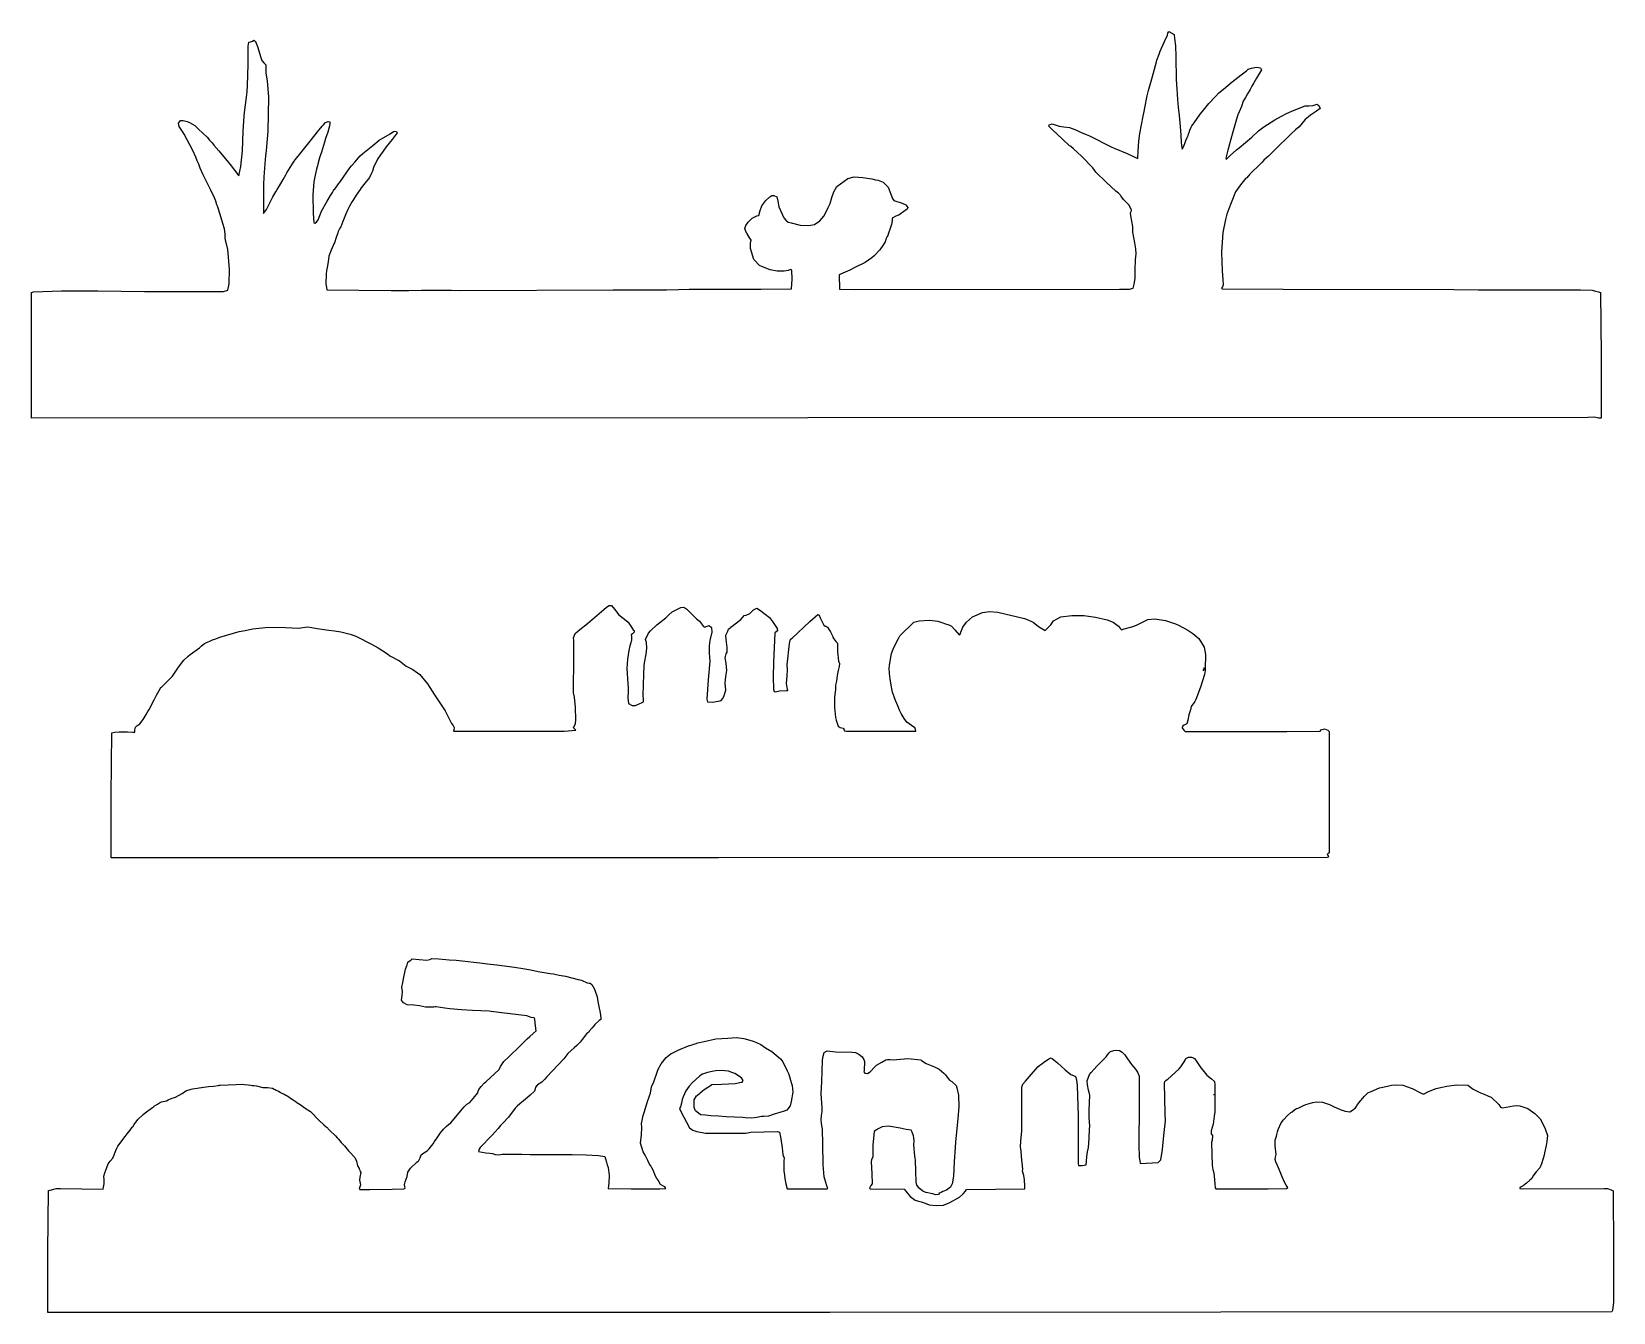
# Model space of a CAD drawing. Extents: x 3 to 207, y 107 to 273.
import ezdxf

# ---------------------------------------------------------------- set-up
doc = ezdxf.new("R2010")
doc.units = 0

msp = doc.modelspace()

# ---------------------------------------------------------------- linework, layer by layer
at = {"layer": 'Calque 1', "color": 4}
for p, q in [((148.83964, 271.312408), (149.210477, 272.113589)), ((149.210477, 272.113589), (149.267997, 272.380432)), ((149.267997, 272.380432), (149.370263, 272.564901)), ((149.370263, 272.564901), (150.056212, 272.197341)), ((150.056212, 272.197341), (150.137955, 271.697139)), ((150.137955, 271.697139), (150.256883, 270.732241)), ((30.537985, 268.328686), (30.554016, 270.676979)), ((30.554016, 270.676979), (30.615509, 271.188679)), ((30.615509, 271.188679), (30.820247, 271.246153)), ((30.820247, 271.246153), (31.110259, 271.356062)), ((31.110259, 271.356062), (31.287458, 271.466923)), ((31.287458, 271.466923), (31.471503, 271.305516)), ((31.471503, 271.305516), (31.755283, 270.649352)), ((31.755283, 270.649352), (32.178193, 269.225053)), ((147.846517, 268.873116), (148.128637, 269.669259)), ((148.128637, 269.669259), (148.268453, 270.027729)), ((148.268453, 270.027729), (148.83964, 271.312408)), ((150.256883, 270.732241), (150.296874, 269.35089)), ((30.461915, 265.621244), (30.537985, 268.328686)), ((32.178193, 269.225053), (32.310558, 268.826213)), ((32.310558, 268.826213), (32.554901, 268.537641)), ((32.554901, 268.537641), (32.810351, 268.275832)), ((32.810351, 268.275832), (32.800287, 267.967704)), ((32.800287, 267.967704), (32.801813, 267.186813)), ((147.402276, 267.251241), (147.793795, 268.673279)), ((147.793795, 268.673279), (147.846517, 268.873116)), ((150.296874, 269.35089), (150.339919, 266.33955)), ((158.739408, 266.986367), (159.402455, 267.522575)), ((159.402455, 267.522575), (159.643236, 267.737817)), ((159.643236, 267.737817), (160.05764, 267.866547)), ((160.05764, 267.866547), (160.703178, 267.977164)), ((161.328481, 267.617709), (160.69588, 266.541545)), ((160.703178, 267.977164), (161.214277, 267.890355)), ((161.214277, 267.890355), (161.328481, 267.617709)), ((30.399522, 264.793709), (30.461915, 265.621244)), ((32.801813, 267.186813), (32.9743, 266.229035)), ((32.9743, 266.229035), (33.16822, 264.101759)), ((146.764779, 264.972474), (147.261117, 266.753954)), ((147.261117, 266.753954), (147.402276, 267.251241)), ((150.339919, 266.33955), (150.421831, 265.179216)), ((156.438507, 265.136781), (157.571214, 266.089287)), ((157.571214, 266.089287), (158.739408, 266.986367)), ((160.091981, 265.516313), (160.002387, 265.357242)), ((160.367534, 265.972768), (160.091981, 265.516313)), ((160.69588, 266.541545), (160.367534, 265.972768)), ((30.072703, 262.140244), (30.315306, 264.08565)), ((30.315306, 264.08565), (30.399522, 264.793709)), ((33.16822, 264.101759), (33.061089, 259.716511)), ((146.288218, 262.720417), (146.585545, 264.262521)), ((146.585545, 264.262521), (146.63407, 264.466774)), ((146.63407, 264.466774), (146.764779, 264.972474)), ((150.421831, 265.179216), (150.523036, 263.797868)), ((150.523036, 263.797868), (150.605944, 262.75202)), ((154.535457, 263.272954), (155.419956, 264.212272)), ((155.419956, 264.212272), (155.828983, 264.656966)), ((155.828983, 264.656966), (156.438507, 265.136781)), ((159.003419, 263.596649), (158.747243, 262.89973)), ((159.182198, 263.91462), (159.003419, 263.596649)), ((159.284932, 264.074138), (159.182198, 263.91462)), ((159.527652, 264.516169), (159.284932, 264.074138)), ((159.872144, 265.101551), (159.527652, 264.516169)), ((160.002387, 265.357242), (159.872144, 265.101551)), ((29.909922, 259.736696), (30.017201, 261.670282)), ((30.017201, 261.670282), (30.072703, 262.140244)), ((145.663412, 259.405178), (146.053113, 261.642963)), ((146.053113, 261.642963), (146.184538, 262.250757)), ((146.184538, 262.250757), (146.288218, 262.720417)), ((150.605944, 262.75202), (150.640649, 262.465615)), ((150.640649, 262.465615), (150.720724, 261.743338)), ((150.720724, 261.743338), (150.855195, 260.316868)), ((152.653611, 260.811178), (153.435118, 261.931346)), ((153.435118, 261.931346), (153.703438, 262.222614)), ((153.703438, 262.222614), (154.535457, 263.272954)), ((158.294575, 261.805272), (158.122942, 261.283813)), ((158.482439, 262.219678), (158.294575, 261.805272)), ((158.747243, 262.89973), (158.482439, 262.219678)), ((163.083652, 261.185687), (163.912463, 261.665295)), ((163.912463, 261.665295), (164.560812, 261.985462)), ((164.560812, 261.985462), (165.251486, 262.297998)), ((165.251486, 262.297998), (165.776399, 262.499073)), ((165.776399, 262.499073), (166.981386, 262.967443)), ((166.981386, 262.967443), (167.46903, 262.967277)), ((167.399084, 261.588898), (166.988411, 261.222661)), ((167.623157, 261.753461), (167.399084, 261.588898)), ((167.46903, 262.967277), (168.004541, 263.038388)), ((167.682661, 261.80344), (167.623157, 261.753461)), ((168.428588, 262.279738), (167.682661, 261.80344)), ((168.004541, 263.038388), (168.472134, 263.21948)), ((168.933734, 262.664808), (168.428588, 262.279738)), ((168.472134, 263.21948), (168.7652, 263.050326)), ((168.7652, 263.050326), (168.933734, 262.664808)), ((21.522238, 260.759243), (21.662308, 260.932858)), ((21.614319, 260.334252), (21.522238, 260.759243)), ((22.058687, 259.675826), (21.614319, 260.334252)), ((21.662308, 260.932858), (21.795286, 261.080517)), ((21.795286, 261.080517), (22.133948, 261.07485)), ((22.143844, 259.543599), (22.058687, 259.675826)), ((22.133948, 261.07485), (22.670738, 260.977237)), ((22.274284, 259.340346), (22.143844, 259.543599)), ((23.372214, 257.22264), (22.274284, 259.340346)), ((22.670738, 260.977237), (22.972654, 260.855792)), ((22.972654, 260.855792), (23.635701, 260.432924)), ((23.635701, 260.432924), (24.132987, 259.987185)), ((24.132987, 259.987185), (25.241376, 258.963142)), ((29.797017, 257.167387), (29.909922, 259.736696)), ((33.061089, 259.716511), (32.890178, 257.738083)), ((38.692495, 258.637099), (39.492278, 259.632892)), ((39.492278, 259.632892), (40.105971, 260.345918)), ((40.105971, 260.345918), (40.268457, 260.540834)), ((40.268457, 260.540834), (40.512953, 260.850618)), ((40.512953, 260.850618), (40.844874, 260.97991)), ((40.8019, 259.578282), (40.516838, 258.769752)), ((40.980436, 260.241329), (40.8019, 259.578282)), ((40.844874, 260.97991), (41.088547, 260.903543)), ((41.059791, 260.673103), (40.980436, 260.241329)), ((41.088547, 260.903543), (41.059791, 260.673103)), ((47.450245, 258.540751), (48.866349, 259.358995)), ((48.866349, 259.358995), (49.297706, 259.653816)), ((49.785916, 259.501757), (49.105752, 258.635513)), ((49.297706, 259.653816), (49.480755, 259.717282)), ((49.480755, 259.717282), (49.687593, 259.693726)), ((49.687593, 259.693726), (49.785916, 259.501757)), ((133.916361, 260.372398), (133.945241, 260.532466)), ((134.337273, 259.951185), (133.916361, 260.372398)), ((133.945241, 260.532466), (134.334473, 260.648392)), ((134.334473, 260.648392), (135.23098, 260.361237)), ((135.65402, 258.699577), (134.337273, 259.951185)), ((135.23098, 260.361237), (135.816173, 260.273293)), ((135.816173, 260.273293), (136.575871, 260.181845)), ((136.575871, 260.181845), (137.269017, 259.92445)), ((137.269017, 259.92445), (137.532742, 259.819584)), ((137.532742, 259.819584), (137.99877, 259.576495)), ((137.99877, 259.576495), (138.716261, 259.302773)), ((145.527017, 258.438234), (145.663412, 259.405178)), ((150.855195, 260.316868), (150.916454, 259.213682)), ((151.880212, 259.166754), (151.944493, 259.360141)), ((151.944493, 259.360141), (152.015986, 259.543314)), ((152.015986, 259.543314), (152.094099, 259.856457)), ((152.094099, 259.856457), (152.271247, 260.237985)), ((152.271247, 260.237985), (152.37734, 260.395064)), ((152.37734, 260.395064), (152.515477, 260.605105)), ((152.515477, 260.605105), (152.653611, 260.811178)), ((157.622714, 259.468079), (157.393821, 258.666899)), ((158.122942, 261.283813), (157.622714, 259.468079)), ((160.085334, 258.935523), (160.969161, 259.747158)), ((160.969161, 259.747158), (161.632209, 260.288065)), ((161.632209, 260.288065), (163.083652, 261.185687)), ((165.172754, 259.362277), (163.067286, 257.326772)), ((165.727597, 259.874827), (165.172754, 259.362277)), ((166.190803, 260.290297), (165.727597, 259.874827)), ((166.988411, 261.222661), (166.190803, 260.290297)), ((25.241376, 258.963142), (25.54989, 258.576362)), ((25.54989, 258.576362), (25.885579, 258.199273)), ((25.885579, 258.199273), (26.110782, 257.915324)), ((26.110782, 257.915324), (26.739503, 257.159708)), ((32.890178, 257.738083), (32.842079, 257.185545)), ((37.171624, 256.719718), (37.670297, 257.363455)), ((37.670297, 257.363455), (38.692495, 258.637099)), ((40.374423, 258.29953), (39.992636, 256.999801)), ((40.516838, 258.769752), (40.374423, 258.29953)), ((45.336237, 256.835863), (46.615553, 257.861493)), ((46.615553, 257.861493), (47.450245, 258.540751)), ((48.341054, 257.70276), (47.954277, 257.138581)), ((49.105752, 258.635513), (48.341054, 257.70276)), ((136.547945, 257.844255), (135.65402, 258.699577)), ((136.676666, 257.775186), (136.547945, 257.844255)), ((136.749683, 257.730124), (136.676666, 257.775186)), ((137.099624, 257.41898), (136.749683, 257.730124)), ((137.603258, 256.98057), (137.099624, 257.41898)), ((138.716261, 259.302773), (139.130665, 259.132639)), ((139.130665, 259.132639), (141.934345, 257.692583)), ((141.934345, 257.692583), (142.348749, 257.525564)), ((142.348749, 257.525564), (144.016789, 256.836899)), ((145.438097, 257.139766), (145.527017, 258.438234)), ((150.916454, 259.213682), (150.979158, 258.310263)), ((150.979158, 258.310263), (151.032416, 257.871464)), ((151.032416, 257.871464), (151.119774, 257.398727)), ((151.119774, 257.398727), (151.322842, 257.787302)), ((151.322842, 257.787302), (151.489235, 258.244847)), ((151.489235, 258.244847), (151.586819, 258.493487)), ((151.586819, 258.493487), (151.760126, 258.880267)), ((151.760126, 258.880267), (151.880212, 259.166754)), ((156.994555, 257.283575), (156.743056, 256.214263)), ((157.080071, 257.549914), (156.994555, 257.283575)), ((157.393821, 258.666899), (157.080071, 257.549914)), ((157.315278, 256.558289), (158.110524, 257.287272)), ((158.110524, 257.287272), (158.482902, 257.586222)), ((158.482902, 257.586222), (160.085334, 258.935523)), ((163.067286, 257.326772), (162.626923, 256.865339)), ((23.765459, 256.377091), (23.372214, 257.22264)), ((23.967225, 255.900918), (23.765459, 256.377091)), ((24.160614, 255.478256), (23.967225, 255.900918)), ((24.354003, 254.953069), (24.160614, 255.478256)), ((26.739503, 257.159708), (28.205451, 255.422384)), ((28.205451, 255.422384), (29.326115, 253.962658)), ((29.581086, 255.136287), (29.797017, 257.167387)), ((32.780681, 256.531966), (32.639054, 254.984855)), ((32.842079, 257.185545), (32.780681, 256.531966)), ((35.515392, 254.358895), (36.163558, 255.374649)), ((36.163558, 255.374649), (36.46144, 255.827478)), ((36.46144, 255.827478), (36.612116, 256.007431)), ((36.612116, 256.007431), (36.784847, 256.214633)), ((36.784847, 256.214633), (37.171624, 256.719718)), ((39.493678, 255.241737), (39.432975, 255.111965)), ((39.550453, 255.457357), (39.493678, 255.241737)), ((39.749044, 256.255696), (39.550453, 255.457357)), ((39.839034, 256.53014), (39.749044, 256.255696)), ((39.992636, 256.999801), (39.839034, 256.53014)), ((43.859083, 255.22276), (44.30603, 255.730786)), ((44.30603, 255.730786), (45.004513, 256.518155)), ((45.004513, 256.518155), (45.336237, 256.835863)), ((47.245857, 256.093404), (46.725038, 255.016978)), ((47.616008, 256.651581), (47.245857, 256.093404)), ((47.954277, 257.138581), (47.616008, 256.651581)), ((138.128169, 256.506614), (137.603258, 256.98057)), ((139.592222, 254.996192), (138.128169, 256.506614)), ((144.016789, 256.836899), (144.89283, 256.424897)), ((144.89283, 256.424897), (145.387938, 256.183219)), ((145.387938, 256.183219), (145.438097, 257.139766)), ((156.743056, 256.214263), (156.789778, 256.062315)), ((156.789778, 256.062315), (157.315278, 256.558289)), ((161.21599, 255.509763), (159.836598, 254.169476)), ((161.422012, 255.716968), (161.21599, 255.509763)), ((161.659652, 255.975678), (161.422012, 255.716968)), ((161.982048, 256.265763), (161.659652, 255.975678)), ((162.268188, 256.504334), (161.982048, 256.265763)), ((162.626923, 256.865339), (162.268188, 256.504334)), ((24.717148, 254.100791), (24.354003, 254.953069)), ((25.0454, 253.493), (24.717148, 254.100791)), ((25.71273, 252.105706), (25.0454, 253.493)), ((29.326115, 253.962658), (29.465005, 254.556738)), ((29.465005, 254.556738), (29.581086, 255.136287)), ((32.558378, 253.796897), (32.502599, 252.82995)), ((32.639054, 254.984855), (32.558378, 253.796897)), ((34.562263, 252.644883), (35.049268, 253.458098)), ((35.049268, 253.458098), (35.394604, 254.099976)), ((35.394604, 254.099976), (35.515392, 254.358895)), ((39.170398, 254.017911), (39.03095, 253.161477)), ((39.277389, 254.436684), (39.170398, 254.017911)), ((39.34902, 254.794017), (39.277389, 254.436684)), ((39.432975, 255.111965), (39.34902, 254.794017)), ((42.433522, 253.189104), (43.661465, 254.974117)), ((43.661465, 254.974117), (43.859083, 255.22276)), ((46.18865, 253.718213), (45.476533, 252.842729)), ((46.455674, 254.293676), (46.18865, 253.718213)), ((46.569684, 254.563371), (46.455674, 254.293676)), ((46.725038, 255.016978), (46.569684, 254.563371)), ((106.526703, 252.590691), (107.937509, 253.587742)), ((107.937509, 253.587742), (108.765089, 253.836204)), ((108.765089, 253.836204), (109.8871, 253.740848)), ((109.8871, 253.740848), (111.051097, 253.551866)), ((111.051097, 253.551866), (111.520755, 253.452764)), ((111.520755, 253.452764), (111.860378, 253.390147)), ((111.860378, 253.390147), (112.526935, 253.150341)), ((139.807165, 254.680967), (139.592222, 254.996192)), ((139.966381, 254.432323), (139.807165, 254.680967)), ((141.294172, 253.133856), (139.966381, 254.432323)), ((159.339314, 253.636268), (158.646334, 252.805363)), ((159.444913, 253.712454), (159.339314, 253.636268)), ((159.836598, 254.169476), (159.444913, 253.712454)), ((26.177383, 251.104966), (25.71273, 252.105706)), ((32.502599, 252.82995), (32.504857, 249.108712)), ((32.902036, 249.604808), (33.726566, 251.227586)), ((33.726566, 251.227586), (34.117365, 251.886766)), ((34.117365, 251.886766), (34.299804, 252.178632)), ((34.299804, 252.178632), (34.562263, 252.644883)), ((39.03095, 253.161477), (38.868522, 251.479531)), ((38.868522, 251.479531), (38.912969, 249.10031)), ((40.720738, 250.675048), (41.179521, 251.393349)), ((41.179521, 251.393349), (41.411333, 251.780126)), ((41.411333, 251.780126), (41.541765, 252.042584)), ((41.541765, 252.042584), (41.653988, 252.19453)), ((41.653988, 252.19453), (41.703834, 252.247015)), ((41.703834, 252.247015), (42.200483, 252.924653)), ((42.200483, 252.924653), (42.433522, 253.189104)), ((44.480012, 251.454447), (44.15477, 250.916286)), ((44.977631, 252.168272), (44.480012, 251.454447)), ((45.12958, 252.407991), (44.977631, 252.168272)), ((45.476533, 252.842729), (45.12958, 252.407991)), ((97.349479, 250.767894), (97.873637, 251.220815)), ((97.873637, 251.220815), (98.123379, 251.399492)), ((98.123379, 251.399492), (98.39888, 251.408058)), ((98.39888, 251.408058), (98.795941, 251.254465)), ((98.795941, 251.254465), (98.909426, 250.702686)), ((105.661477, 250.396975), (105.904098, 251.161004)), ((105.904098, 251.161004), (106.1369, 251.895405)), ((106.1369, 251.895405), (106.526703, 252.590691)), ((112.526935, 253.150341), (113.136838, 252.480923)), ((113.136838, 252.480923), (113.723784, 251.021067)), ((142.55614, 251.994127), (141.294172, 253.133856)), ((142.873849, 251.72474), (142.55614, 251.994127)), ((143.149932, 251.443903), (142.873849, 251.72474)), ((143.204444, 251.365728), (143.149932, 251.443903)), ((143.335036, 251.183632), (143.204444, 251.365728)), ((143.542986, 250.913427), (143.335036, 251.183632)), ((158.00145, 251.896626), (157.421487, 250.454029)), ((158.646334, 252.805363), (158.00145, 251.896626)), ((26.343145, 250.683904), (26.177383, 251.104966)), ((26.510664, 250.220416), (26.343145, 250.683904)), ((26.593545, 250.015252), (26.510664, 250.220416)), ((26.674669, 249.792031), (26.593545, 250.015252)), ((26.90606, 248.949649), (26.674669, 249.792031)), ((32.504857, 249.108712), (32.902036, 249.604808)), ((39.570894, 248.286836), (40.010333, 249.394054)), ((40.010333, 249.394054), (40.720738, 250.675048)), ((43.422762, 249.593003), (43.121907, 248.934547)), ((43.637722, 250.046076), (43.422762, 249.593003)), ((43.803485, 250.334953), (43.637722, 250.046076)), ((43.969246, 250.620404), (43.803485, 250.334953)), ((44.15477, 250.916286), (43.969246, 250.620404)), ((96.442869, 248.837866), (96.625317, 249.45753)), ((96.625317, 249.45753), (96.84792, 250.075275)), ((96.84792, 250.075275), (97.349479, 250.767894)), ((98.909426, 250.702686), (99.031764, 249.929132)), ((99.031764, 249.929132), (99.707505, 248.547781)), ((104.832407, 248.752195), (105.107881, 249.23519)), ((105.107881, 249.23519), (105.419071, 249.854433)), ((105.419071, 249.854433), (105.661477, 250.396975)), ((113.723784, 251.021067), (113.868601, 250.756218)), ((113.868601, 250.756218), (114.982718, 250.408153)), ((115.184219, 249.332235), (114.719814, 248.987594)), ((114.982718, 250.408153), (115.438563, 250.206472)), ((115.596895, 249.638572), (115.184219, 249.332235)), ((115.438563, 250.206472), (115.687007, 249.885035)), ((115.687007, 249.885035), (115.596895, 249.638572)), ((144.199757, 250.268343), (143.542986, 250.913427)), ((144.279019, 250.153143), (144.199757, 250.268343)), ((144.586534, 249.518931), (144.279019, 250.153143)), ((144.424635, 249.187794), (144.503654, 249.356605)), ((144.498404, 248.788951), (144.424635, 249.187794)), ((144.503654, 249.356605), (144.586534, 249.518931)), ((157.142527, 249.708098), (156.890429, 248.989798)), ((157.421487, 250.454029), (157.142527, 249.708098)), ((27.283621, 247.801817), (26.90606, 248.949649)), ((27.465053, 247.112543), (27.283621, 247.801817)), ((27.568704, 246.477122), (27.465053, 247.112543)), ((38.912969, 249.10031), (39.02207, 247.937477)), ((39.02207, 247.937477), (39.141078, 247.844621)), ((39.141078, 247.844621), (39.346237, 247.964253)), ((39.346237, 247.964253), (39.570894, 248.286836)), ((42.374154, 247.207567), (42.269656, 247.035652)), ((42.493184, 247.351007), (42.374154, 247.207567)), ((42.77798, 248.078113), (42.493184, 247.351007)), ((43.121907, 248.934547), (42.77798, 248.078113)), ((94.666681, 247.146367), (94.788835, 247.560774)), ((94.802311, 246.752029), (94.666681, 247.146367)), ((94.788835, 247.560774), (95.071023, 247.949939)), ((95.071023, 247.949939), (95.612633, 248.506755)), ((95.612633, 248.506755), (96.207388, 248.768798)), ((96.207388, 248.768798), (96.442869, 248.837866)), ((99.707505, 248.547781), (99.924862, 248.243884)), ((99.924862, 248.243884), (100.260607, 247.960612)), ((100.260607, 247.960612), (100.619758, 247.866658)), ((100.619758, 247.866658), (101.794232, 247.594911)), ((101.794232, 247.594911), (102.897474, 247.529825)), ((102.897474, 247.529825), (103.653144, 247.649863)), ((103.653144, 247.649863), (104.322309, 248.160809)), ((104.322309, 248.160809), (104.832407, 248.752195)), ((113.421216, 247.143113), (113.20723, 246.533144)), ((113.586057, 247.657985), (113.421216, 247.143113)), ((113.668723, 248.123336), (113.586057, 247.657985)), ((113.692373, 248.503749), (113.668723, 248.123336)), ((114.151176, 248.734274), (113.692373, 248.503749)), ((114.345226, 248.812895), (114.151176, 248.734274)), ((114.543865, 248.879305), (114.345226, 248.812895)), ((114.719814, 248.987594), (114.543865, 248.879305)), ((144.734864, 247.415071), (144.498404, 248.788951)), ((144.755156, 246.696768), (144.734864, 247.415071)), ((156.685316, 248.32675), (156.354029, 246.641506)), ((156.890429, 248.989798), (156.685316, 248.32675)), ((27.552928, 245.964861), (27.568704, 246.477122)), ((27.614885, 245.645817), (27.552928, 245.964861)), ((27.649956, 245.526338), (27.614885, 245.645817)), ((27.668583, 245.426669), (27.649956, 245.526338)), ((27.772977, 245.007182), (27.668583, 245.426669)), ((41.595633, 245.177277), (41.488546, 244.942449)), ((41.664334, 245.301599), (41.595633, 245.177277)), ((41.913102, 245.98938), (41.664334, 245.301599)), ((42.10444, 246.581635), (41.913102, 245.98938)), ((42.166534, 246.749148), (42.10444, 246.581635)), ((42.269656, 247.035652), (42.166534, 246.749148)), ((94.941542, 246.448133), (94.802311, 246.752029)), ((95.224109, 246.024915), (94.941542, 246.448133)), ((95.448984, 245.655006), (95.224109, 246.024915)), ((95.380344, 244.554613), (95.382038, 245.24529)), ((95.382038, 245.24529), (95.448984, 245.655006)), ((112.771175, 245.412944), (112.46049, 244.966074)), ((112.895648, 245.848599), (112.771175, 245.412944)), ((113.010422, 246.117823), (112.895648, 245.848599)), ((113.091838, 246.249826), (113.010422, 246.117823)), ((113.20723, 246.533144), (113.091838, 246.249826)), ((145.002549, 245.287793), (144.755156, 246.696768)), ((145.111758, 244.541865), (145.002549, 245.287793)), ((156.354029, 246.641506), (156.169509, 244.100532)), ((27.9106, 244.431325), (27.772977, 245.007182)), ((28.147297, 241.900909), (27.9106, 244.431325)), ((40.956433, 243.590064), (40.842283, 242.856832)), ((41.251158, 244.353826), (40.956433, 243.590064)), ((41.488546, 244.942449), (41.251158, 244.353826)), ((95.810522, 243.16192), (95.380344, 244.554613)), ((96.543382, 242.359399), (95.810522, 243.16192)), ((111.047358, 243.382971), (110.18026, 242.75249)), ((111.344718, 243.644599), (111.047358, 243.382971)), ((112.071088, 244.388099), (111.344718, 243.644599)), ((112.46049, 244.966074), (112.071088, 244.388099)), ((145.022756, 241.838033), (145.084326, 243.107327)), ((145.084326, 243.107327), (145.171135, 243.866067)), ((145.171135, 243.866067), (145.111758, 244.541865)), ((156.169509, 244.100532), (156.271852, 241.696275)), ((28.080495, 240.022274), (28.147297, 241.900909)), ((40.616559, 241.226621), (40.580536, 240.045041)), ((40.663975, 241.751534), (40.616559, 241.226621)), ((40.742836, 242.110902), (40.663975, 241.751534)), ((40.842283, 242.856832), (40.742836, 242.110902)), ((96.930162, 242.191843), (96.543382, 242.359399)), ((97.918036, 241.797275), (96.930162, 242.191843)), ((98.808797, 241.660701), (97.918036, 241.797275)), ((99.713361, 241.635825), (98.808797, 241.660701)), ((100.232512, 241.75115), (99.713361, 241.635825)), ((100.55982, 241.854128), (100.232512, 241.75115)), ((100.718379, 241.778822), (100.55982, 241.854128)), ((100.747728, 240.609082), (100.718379, 241.778822)), ((107.313439, 241.389788), (106.835174, 241.177757)), ((106.835174, 241.177757), (106.861957, 239.33296)), ((108.197675, 241.781639), (107.313439, 241.389788)), ((108.865086, 242.103194), (108.197675, 241.781639)), ((110.18026, 242.75249), (108.865086, 242.103194)), ((145.023885, 240.718141), (145.022756, 241.838033)), ((156.271852, 241.696275), (156.359897, 240.563571)), ((2.583929, 238.884478), (2.818758, 238.986191)), ((2.818758, 238.986191), (6.445962, 239.092431)), ((6.445962, 239.092431), (9.936125, 239.127991)), ((9.936125, 239.127991), (10.062515, 239.112751)), ((10.062515, 239.112751), (10.578264, 239.110211)), ((10.578264, 239.110211), (11.148292, 239.119891)), ((11.148292, 239.119891), (17.143346, 239.030286)), ((17.143346, 239.030286), (18.165544, 239.029721)), ((18.165544, 239.029721), (21.259766, 239.035648)), ((21.259766, 239.035648), (23.304162, 239.035083)), ((23.304162, 239.035083), (26.039232, 239.038978)), ((26.039232, 239.038978), (27.365327, 239.042421)), ((27.365327, 239.042421), (27.904281, 239.201484)), ((27.904281, 239.201484), (28.080495, 240.022274)), ((40.580536, 240.045041), (40.67935, 239.216233)), ((40.67935, 239.216233), (48.997356, 239.163805)), ((48.997356, 239.163805), (51.290395, 239.161265)), ((51.290395, 239.161265), (52.920386, 239.178368)), ((52.920386, 239.178368), (56.789557, 239.181331)), ((56.789557, 239.181331), (57.905294, 239.151799)), ((57.905294, 239.151799), (77.67416, 239.235038)), ((77.67416, 239.235038), (84.525649, 239.255188)), ((84.525649, 239.255188), (86.100387, 239.290565)), ((86.100387, 239.290565), (87.454108, 239.315005)), ((87.454108, 239.315005), (91.681035, 239.308938)), ((91.681035, 239.308938), (96.764399, 239.307809)), ((96.764399, 239.307809), (100.658191, 239.351841)), ((100.658191, 239.351841), (100.747728, 240.609082)), ((106.861957, 239.33296), (108.754404, 239.299215)), ((108.754404, 239.299215), (143.011855, 239.320833)), ((143.011855, 239.320833), (144.305601, 239.326425)), ((144.305601, 239.326425), (144.794563, 239.449402)), ((144.794563, 239.449402), (144.922251, 239.964159)), ((144.922251, 239.964159), (145.023885, 240.718141)), ((156.331663, 239.622681), (156.19598, 239.454262)), ((156.19598, 239.454262), (156.286533, 239.355242)), ((156.286533, 239.355242), (164.146408, 239.306417)), ((156.421706, 239.873402), (156.331663, 239.622681)), ((156.359897, 240.563571), (156.421706, 239.873402)), ((164.146408, 239.306417), (186.192733, 239.26269)), ((186.192733, 239.26269), (189.369835, 239.245672)), ((189.369835, 239.245672), (192.961342, 239.244261)), ((192.961342, 239.244261), (199.785207, 239.253066)), ((199.785207, 239.253066), (202.544378, 239.233085)), ((202.544378, 239.233085), (204.032324, 239.187582)), ((204.032324, 239.187582), (204.486214, 239.069393)), ((204.486214, 239.069393), (204.873394, 238.962053)), ((204.873394, 238.962053), (205.100278, 238.896193)), ((2.583929, 230.786064), (2.583929, 238.884478)), ((205.100278, 238.896193), (205.200095, 230.747348)), ((2.583846, 222.687655), (2.583846, 230.786066)), ((2.583846, 230.786066), (2.583929, 230.786064)), ((205.200095, 230.747348), (205.200095, 222.688846)), ((102.773079, 222.714296), (2.583846, 222.687655)), ((203.459594, 222.761492), (102.773079, 222.714296)), ((204.233151, 222.800309), (203.459594, 222.761492)), ((204.495606, 222.753714), (204.233151, 222.800309)), ((204.840942, 222.688846), (204.495606, 222.753714)), ((205.200095, 222.688846), (204.840942, 222.688846)), ((76.443953, 197.991737), (76.797783, 198.278167)), ((76.797783, 198.278167), (77.141403, 198.506572)), ((77.141403, 198.506572), (77.440859, 198.478954)), ((77.440859, 198.478954), (77.812923, 198.003607)), ((85.704172, 197.897209), (86.408472, 198.239446)), ((86.408472, 198.239446), (86.794574, 198.273166)), ((86.794574, 198.273166), (87.156775, 198.00928)), ((95.76792, 197.923894), (96.182295, 198.148876)), ((96.182295, 198.148876), (96.551138, 197.918983)), ((73.35956, 195.387543), (74.326911, 196.159748)), ((74.326911, 196.159748), (76.443953, 197.991737)), ((77.812923, 198.003607), (78.406984, 197.292032)), ((78.406984, 197.292032), (79.119089, 196.714969)), ((79.119089, 196.714969), (79.60518, 196.348098)), ((79.60518, 196.348098), (79.926468, 195.832977)), ((83.291829, 196.015616), (84.464708, 196.91415)), ((84.464708, 196.91415), (84.822397, 197.277071)), ((84.822397, 197.277071), (85.272736, 197.667184)), ((85.272736, 197.667184), (85.704172, 197.897209)), ((87.156775, 198.00928), (88.401593, 196.785914)), ((88.401593, 196.785914), (88.78303, 196.471592)), ((88.78303, 196.471592), (89.296203, 195.779569)), ((92.853352, 195.674862), (94.123169, 196.696001)), ((94.123169, 196.696001), (94.449299, 197.028391)), ((94.449299, 197.028391), (94.58274, 197.195414)), ((94.58274, 197.195414), (94.83421, 197.254406)), ((94.83421, 197.254406), (95.28028, 197.476038)), ((95.28028, 197.476038), (95.76792, 197.923894)), ((96.551138, 197.918983), (97.257266, 197.374751)), ((97.257266, 197.374751), (97.815459, 196.928699)), ((97.815459, 196.928699), (98.204446, 196.427173)), ((98.204446, 196.427173), (98.834592, 195.535565)), ((100.75387, 194.256819), (103.045401, 196.426301)), ((103.045401, 196.426301), (104.084696, 197.345634)), ((104.084696, 197.345634), (104.244717, 197.250116)), ((104.244717, 197.250116), (104.356202, 196.916648)), ((104.356202, 196.916648), (104.844698, 195.929934)), ((114.648443, 194.555289), (116.460753, 196.335375)), ((116.460753, 196.335375), (117.16624, 196.521325)), ((117.16624, 196.521325), (118.503579, 196.611151)), ((118.503579, 196.611151), (119.563126, 196.471265)), ((119.563126, 196.471265), (120.073564, 196.297664)), ((120.073564, 196.297664), (120.569982, 196.131692)), ((120.569982, 196.131692), (120.994859, 195.996482)), ((122.80447, 195.690932), (123.264362, 196.338666)), ((123.264362, 196.338666), (124.063201, 197.02321)), ((124.063201, 197.02321), (125.313522, 197.599363)), ((125.313522, 197.599363), (126.252613, 197.73185)), ((126.252613, 197.73185), (127.299189, 197.648055)), ((127.299189, 197.648055), (130.746528, 196.793706)), ((130.746528, 196.793706), (131.077476, 196.680078)), ((131.077476, 196.680078), (131.852412, 196.32302)), ((131.852412, 196.32302), (132.566726, 195.792842)), ((134.138712, 195.99629), (134.513001, 196.49222)), ((134.513001, 196.49222), (135.426569, 197.041351)), ((135.426569, 197.041351), (136.876686, 197.218973)), ((136.876686, 197.218973), (138.432758, 197.191814)), ((138.432758, 197.191814), (139.902669, 196.981872)), ((139.902669, 196.981872), (141.417559, 196.64929)), ((141.417559, 196.64929), (142.219279, 196.345354)), ((142.219279, 196.345354), (142.910292, 195.801247)), ((145.218542, 195.961862), (146.670624, 196.692265)), ((146.670624, 196.692265), (147.585803, 196.776688)), ((147.585803, 196.776688), (148.954958, 196.574765)), ((148.954958, 196.574765), (150.254942, 196.111352)), ((150.254942, 196.111352), (150.641044, 195.966682)), ((25.751985, 193.978915), (25.920582, 194.063365)), ((25.920582, 194.063365), (26.076445, 194.086817)), ((26.076445, 194.086817), (26.356169, 194.173383)), ((26.356169, 194.173383), (26.893481, 194.386986)), ((26.893481, 194.386986), (29.392474, 195.134971)), ((29.392474, 195.134971), (30.139253, 195.280437)), ((30.139253, 195.280437), (30.718407, 195.386151)), ((30.718407, 195.386151), (31.132089, 195.46072)), ((31.132089, 195.46072), (33.120833, 195.674699)), ((33.120833, 195.674699), (35.351635, 195.637792)), ((35.351635, 195.637792), (37.063341, 195.557751)), ((37.063341, 195.557751), (37.602245, 195.652702)), ((37.602245, 195.652702), (38.180075, 195.743517)), ((38.180075, 195.743517), (38.756491, 195.66797)), ((38.756491, 195.66797), (39.433286, 195.527209)), ((39.433286, 195.527209), (40.950117, 195.293752)), ((40.950117, 195.293752), (41.694741, 195.215325)), ((41.694741, 195.215325), (42.494525, 195.081727)), ((42.494525, 195.081727), (43.707987, 194.775947)), ((43.707987, 194.775947), (44.231983, 194.617818)), ((44.231983, 194.617818), (44.53535, 194.478211)), ((44.53535, 194.478211), (46.46586, 193.485323)), ((72.527772, 194.329904), (72.72978, 194.875843)), ((72.579351, 193.98772), (72.527772, 194.329904)), ((72.590189, 191.940204), (72.579351, 193.98772)), ((72.72978, 194.875843), (73.35956, 195.387543)), ((80.004835, 194.066678), (79.918879, 193.662397)), ((79.926468, 195.832977), (80.21605, 195.347744)), ((80.160611, 194.83682), (79.986452, 194.693729)), ((79.986452, 194.693729), (80.032408, 194.47143)), ((80.032408, 194.47143), (80.004835, 194.066678)), ((80.381119, 195.04826), (80.160611, 194.83682)), ((80.21605, 195.347744), (80.349542, 195.259778)), ((80.349542, 195.259778), (80.381119, 195.04826)), ((81.849445, 194.122089), (82.211999, 194.903035)), ((81.939003, 193.717515), (81.849445, 194.122089)), ((82.211999, 194.903035), (82.494975, 195.23328)), ((82.494975, 195.23328), (83.291829, 196.015616)), ((89.296203, 195.779569), (89.479799, 195.711082)), ((89.479799, 195.711082), (89.665401, 195.788377)), ((89.665401, 195.788377), (90.052784, 195.918821)), ((90.052784, 195.918821), (90.335588, 195.650884)), ((90.125844, 193.981032), (90.064342, 193.291563)), ((90.374756, 195.036564), (90.125844, 193.981032)), ((90.335588, 195.650884), (90.374756, 195.036564)), ((92.207708, 194.678154), (92.3216, 194.897419)), ((92.262565, 194.118926), (92.207708, 194.678154)), ((92.355526, 193.063937), (92.262565, 194.118926)), ((92.3216, 194.897419), (92.439671, 195.163698)), ((92.439671, 195.163698), (92.563775, 195.430503)), ((92.563775, 195.430503), (92.853352, 195.674862)), ((98.53724, 194.978182), (98.366989, 191.113996)), ((98.706816, 195.08675), (98.53724, 194.978182)), ((98.871548, 195.238158), (98.706816, 195.08675)), ((98.834592, 195.535565), (98.871548, 195.238158)), ((100.437504, 193.601646), (100.565164, 194.136892)), ((100.565164, 194.136892), (100.75387, 194.256819)), ((104.844698, 195.929934), (105.068136, 195.839722)), ((105.068136, 195.839722), (105.339137, 195.699358)), ((105.339137, 195.699358), (105.547239, 195.367316)), ((105.547239, 195.367316), (105.705402, 195.084179)), ((105.705402, 195.084179), (105.953247, 194.595331)), ((105.953247, 194.595331), (106.026678, 194.411895)), ((106.026678, 194.411895), (106.139084, 194.183182)), ((106.139084, 194.183182), (106.396863, 193.825206)), ((114.035719, 193.319164), (114.477676, 194.224344)), ((114.477676, 194.224344), (114.648443, 194.555289)), ((120.994859, 195.996482), (121.336841, 195.820595)), ((121.336841, 195.820595), (121.750963, 195.340711)), ((121.750963, 195.340711), (122.315283, 194.717465)), ((122.315283, 194.717465), (122.450002, 194.77998)), ((122.450002, 194.77998), (122.555556, 195.068536)), ((122.555556, 195.068536), (122.706062, 195.482217)), ((122.706062, 195.482217), (122.80447, 195.690932)), ((132.566726, 195.792842), (133.409792, 195.249703)), ((133.409792, 195.249703), (134.138712, 195.99629)), ((142.910292, 195.801247), (143.16259, 195.48137)), ((143.16259, 195.48137), (143.285247, 195.354545)), ((143.285247, 195.354545), (143.607209, 195.489927)), ((143.607209, 195.489927), (144.608451, 195.734848)), ((144.608451, 195.734848), (145.218542, 195.961862)), ((150.641044, 195.966682), (151.829005, 195.287385)), ((151.829005, 195.287385), (152.486447, 194.891148)), ((152.486447, 194.891148), (153.277164, 194.239307)), ((153.277164, 194.239307), (153.929961, 193.126113)), ((22.745799, 191.896953), (23.048283, 192.153677)), ((23.048283, 192.153677), (24.243795, 193.033138)), ((24.243795, 193.033138), (24.496877, 193.267557)), ((24.496877, 193.267557), (24.665141, 193.429595)), ((24.665141, 193.429595), (24.894394, 193.567489)), ((24.894394, 193.567489), (25.152712, 193.70661)), ((25.152712, 193.70661), (25.364733, 193.811205)), ((25.364733, 193.811205), (25.567309, 193.888452)), ((25.567309, 193.888452), (25.751985, 193.978915)), ((46.46586, 193.485323), (47.320798, 193.004165)), ((47.320798, 193.004165), (48.505739, 192.229998)), ((48.505739, 192.229998), (48.820186, 191.995503)), ((48.820186, 191.995503), (50.06638, 191.356901)), ((72.533679, 187.196664), (72.590189, 191.940204)), ((79.662706, 192.666833), (79.49508, 191.558052)), ((79.804125, 193.294365), (79.662706, 192.666833)), ((79.918879, 193.662397), (79.804125, 193.294365)), ((81.71309, 191.085262), (81.897847, 192.204649)), ((81.897847, 192.204649), (81.997314, 192.978349)), ((81.997314, 192.978349), (81.939003, 193.717515)), ((90.064342, 193.291563), (90.032103, 192.399046)), ((90.032103, 192.399046), (90.093811, 191.759192)), ((92.109679, 191.745245), (92.248609, 192.264153)), ((92.248609, 192.264153), (92.364658, 192.464851)), ((92.364658, 192.464851), (92.355526, 193.063937)), ((100.133624, 190.823027), (100.437504, 193.601646)), ((106.396863, 193.825206), (106.615667, 193.622511)), ((106.615667, 193.622511), (106.627295, 192.503364)), ((106.627295, 192.503364), (106.736264, 191.296116)), ((113.480695, 191.802333), (113.590936, 192.298753)), ((113.590936, 192.298753), (113.819003, 192.850325)), ((113.819003, 192.850325), (114.035719, 193.319164)), ((153.929961, 193.126113), (154.137603, 192.169092)), ((154.137603, 192.169092), (154.102576, 191.465537)), ((20.784206, 189.375521), (21.532824, 190.542374)), ((21.532824, 190.542374), (22.232396, 191.45247)), ((22.232396, 191.45247), (22.745799, 191.896953)), ((50.06638, 191.356901), (50.922344, 190.667473)), ((50.922344, 190.667473), (51.796312, 190.232421)), ((51.796312, 190.232421), (52.699934, 189.579728)), ((79.49508, 191.558052), (79.414209, 190.34459)), ((79.414209, 190.34459), (79.53863, 188.382547)), ((81.627314, 189.623591), (81.651585, 190.69916)), ((81.651585, 190.69916), (81.71309, 191.085262)), ((90.124774, 191.284695), (89.926645, 188.906546)), ((90.093811, 191.759192), (90.124774, 191.284695)), ((92.225492, 191.028197), (92.109679, 191.745245)), ((92.214105, 189.320228), (92.30684, 190.120012)), ((92.30684, 190.120012), (92.225492, 191.028197)), ((98.366989, 191.113996), (98.303653, 189.275998)), ((100.141159, 190.178124), (100.133624, 190.823027)), ((100.135205, 189.392369), (100.141159, 190.178124)), ((106.698889, 190.120012), (106.57194, 189.458122)), ((106.81685, 190.615526), (106.698889, 190.120012)), ((106.736264, 191.296116), (106.864712, 191.013694)), ((106.864712, 191.013694), (106.81685, 190.615526)), ((113.283162, 190.394255), (113.307687, 190.764339)), ((113.346769, 189.727531), (113.283162, 190.394255)), ((113.307687, 190.764339), (113.480695, 191.802333)), ((153.946053, 190.451106), (153.829837, 190.160265)), ((153.829837, 190.160265), (153.840489, 190.073431)), ((153.840489, 190.073431), (153.91082, 190.15098)), ((153.91082, 190.15098), (153.993556, 190.354575)), ((153.993556, 190.354581), (153.946053, 190.451106)), ((154.081889, 190.120031), (153.991242, 189.568456)), ((153.993556, 190.354575), (153.993556, 190.354581)), ((154.089904, 190.988463), (154.081889, 190.120031)), ((154.102576, 191.465537), (154.089904, 190.988463)), ((19.027146, 187.52322), (19.273744, 187.8941)), ((19.273744, 187.8941), (19.355972, 187.96413)), ((19.355972, 187.96413), (20.784206, 189.375521)), ((52.699934, 189.579728), (53.678545, 188.360842)), ((53.678545, 188.360842), (54.575196, 186.948596)), ((79.53863, 188.382547), (79.592537, 187.869306)), ((79.592537, 187.869306), (79.594512, 187.397583)), ((81.544058, 186.893297), (81.627314, 189.623591)), ((89.926645, 188.906546), (89.759482, 186.42073)), ((92.13246, 188.445068), (92.214105, 189.320228)), ((92.219852, 187.576011), (92.13246, 188.445068)), ((98.303653, 189.275998), (98.34834, 187.630123)), ((100.010989, 188.414907), (100.135205, 189.392369)), ((100.097714, 187.885001), (100.010989, 188.414907)), ((100.182954, 187.517356), (100.097714, 187.885001)), ((106.375321, 188.222132), (106.344791, 187.627772)), ((106.47393, 188.702819), (106.375321, 188.222132)), ((106.57194, 189.458122), (106.47393, 188.702819)), ((113.406151, 189.016884), (113.346769, 189.727531)), ((113.540839, 188.2171), (113.406151, 189.016884)), ((113.674502, 187.538827), (113.540839, 188.2171)), ((153.455014, 187.968891), (152.863364, 186.354758)), ((153.991242, 189.568456), (153.455014, 187.968891)), ((17.748109, 185.080612), (18.390893, 186.29248)), ((18.390893, 186.29248), (18.697871, 186.926918)), ((18.697871, 186.926918), (19.027146, 187.52322)), ((54.575196, 186.948596), (55.518812, 185.542082)), ((72.664461, 186.645088), (72.533679, 187.196664)), ((72.775897, 185.321311), (72.664461, 186.645088)), ((79.594512, 187.397583), (79.559031, 186.590052)), ((79.559031, 186.590052), (79.650966, 185.821555)), ((79.650966, 185.821555), (80.091559, 185.595767)), ((80.54984, 185.590601), (81.027295, 185.81654)), ((81.027295, 185.81654), (81.383358, 185.982196)), ((81.383358, 185.982196), (81.565129, 186.067506)), ((81.563504, 186.385503), (81.544058, 186.893297)), ((81.565129, 186.067506), (81.563504, 186.385503)), ((89.759482, 186.42073), (89.824633, 186.068873)), ((89.824633, 186.068873), (90.465343, 186.006202)), ((90.465343, 186.006202), (91.226482, 186.121194)), ((91.226482, 186.121194), (91.446835, 186.172389)), ((91.446835, 186.172389), (91.612308, 186.231413)), ((91.612308, 186.231413), (91.77778, 186.43446)), ((91.77778, 186.43446), (91.922211, 186.741301)), ((91.922211, 186.741301), (92.219852, 187.576011)), ((98.34834, 187.630123), (98.425636, 187.397562)), ((98.425636, 187.397562), (98.613239, 187.362136)), ((98.613239, 187.362136), (99.1413, 187.472451)), ((99.1413, 187.472451), (100.018277, 187.529717)), ((100.018277, 187.529717), (100.182954, 187.517356)), ((106.303422, 187.288445), (106.212372, 186.674451)), ((106.212372, 186.674451), (106.242454, 185.321314)), ((106.344791, 187.627772), (106.303422, 187.288445)), ((113.730464, 187.300025), (113.674502, 187.538827)), ((114.09921, 186.231433), (113.730464, 187.300025)), ((114.398896, 185.532512), (114.09921, 186.231433)), ((152.754443, 186.106552), (152.267635, 185.46494)), ((152.863364, 186.354758), (152.754443, 186.106552)), ((16.985814, 183.761994), (17.360995, 184.418818)), ((17.360995, 184.418818), (17.590935, 184.809659)), ((17.590935, 184.809659), (17.748109, 185.080612)), ((55.518812, 185.542082), (55.980519, 184.877562)), ((55.980519, 184.877562), (56.628366, 183.581905)), ((72.835389, 183.760092), (72.775897, 185.321311)), ((80.091559, 185.595767), (80.54984, 185.590601)), ((106.242454, 185.321314), (106.35935, 184.039627)), ((106.35935, 184.039627), (106.426505, 183.673729)), ((114.612984, 184.980694), (114.398896, 185.532512)), ((114.831413, 184.548883), (114.612984, 184.980694)), ((115.203726, 183.92016), (114.831413, 184.548883)), ((115.548675, 183.431574), (115.203726, 183.92016)), ((151.984306, 184.363234), (151.827086, 183.683031)), ((152.177053, 185.003258), (151.984306, 184.363234)), ((152.267635, 185.46494), (152.177053, 185.003258)), ((12.847395, 173.952237), (12.935619, 182.071731)), ((12.935619, 182.071731), (13.307932, 182.155562)), ((13.307932, 182.155562), (13.867807, 182.196899)), ((13.867807, 182.196899), (14.943376, 182.189816)), ((14.943376, 182.189816), (15.632845, 182.144194)), ((15.632845, 182.144194), (15.908633, 182.149895)), ((15.908633, 182.433342), (15.988759, 182.796979)), ((15.908633, 182.149895), (15.908633, 182.433342)), ((15.988759, 182.796979), (16.17957, 182.949679)), ((16.17957, 182.949679), (16.540466, 183.195856)), ((16.540466, 183.195856), (16.985814, 183.761994)), ((56.628366, 183.581905), (56.79173, 183.269905)), ((56.79173, 183.269905), (57.017282, 182.996091)), ((57.017282, 182.996091), (57.118786, 182.731025)), ((57.072753, 182.398107), (57.056102, 182.260213)), ((57.056102, 182.260213), (64.116255, 182.258802)), ((57.118786, 182.731025), (57.072753, 182.398107)), ((64.116255, 182.258802), (71.332632, 182.279544)), ((71.332632, 182.279544), (72.84597, 182.386891)), ((72.529616, 182.691491), (72.614135, 182.8974)), ((72.698737, 182.523089), (72.529616, 182.691491)), ((72.614135, 182.8974), (72.805901, 183.201534)), ((72.84597, 182.386891), (72.698737, 182.523089)), ((72.805901, 183.201534), (72.835389, 183.760092)), ((106.426505, 183.673729), (106.696843, 182.895532)), ((106.696843, 182.895532), (106.965598, 182.756171)), ((106.965598, 182.756171), (107.331464, 182.639416)), ((107.331464, 182.639416), (107.462647, 182.448944)), ((107.462647, 182.448944), (107.532225, 182.310227)), ((107.532225, 182.310227), (107.785862, 182.282842)), ((107.785862, 182.282842), (112.393284, 182.269069)), ((112.393284, 182.269069), (116.709757, 182.260095)), ((116.455591, 182.802054), (115.548675, 183.431574)), ((116.612895, 182.760908), (116.455591, 182.802054)), ((116.689127, 182.500511), (116.612895, 182.760908)), ((116.709757, 182.260095), (116.689127, 182.500511)), ((151.139678, 182.904121), (151.096983, 182.682118)), ((151.096983, 182.682118), (151.318832, 182.399374)), ((151.374348, 183.035737), (151.139678, 182.904121)), ((151.318832, 182.399374), (151.50964, 182.214439)), ((151.722917, 183.21464), (151.374348, 183.035737)), ((151.50964, 182.214439), (155.910283, 182.220733)), ((151.827086, 183.683031), (151.722917, 183.21464)), ((155.910283, 182.220733), (164.617744, 182.243565)), ((164.617744, 182.243565), (168.92456, 182.260103)), ((168.92456, 182.260103), (169.066932, 182.425576)), ((169.066932, 182.425576), (169.488127, 182.591048)), ((169.488127, 182.591048), (169.931918, 182.397997)), ((169.931918, 182.397997), (170.096888, 182.204946)), ((170.096888, 182.204946), (170.099146, 174.390382)), ((12.847476, 173.952144), (12.847395, 173.952237)), ((12.847476, 165.905873), (12.847476, 173.952144)), ((170.099146, 174.390382), (170.101404, 166.575818)), ((91.267619, 165.925007), (12.847476, 165.905873)), ((169.835782, 165.952016), (91.267619, 165.925007)), ((169.96351, 166.467348), (169.835699, 166.33539)), ((169.835699, 166.33539), (169.934783, 166.183029)), ((170.009266, 166.014978), (169.835782, 165.952016)), ((169.934783, 166.183029), (170.009266, 166.014978)), ((170.101404, 166.575818), (169.96351, 166.467348)), ((50.593334, 150.320201), (50.843107, 151.530915)), ((50.843107, 151.530915), (51.046857, 152.116549)), ((51.046857, 152.116549), (51.165799, 152.471692)), ((51.165799, 152.471692), (51.325351, 152.559155)), ((51.325351, 152.559155), (51.51641, 152.730489)), ((51.51641, 152.730489), (51.725302, 152.868041)), ((51.725302, 152.868041), (52.592498, 152.779229)), ((52.592498, 152.779229), (53.592976, 152.691097)), ((53.592976, 152.691097), (54.004317, 152.804211)), ((54.004317, 152.804211), (54.244116, 152.918946)), ((54.244116, 152.918946), (55.132932, 152.860712)), ((55.132932, 152.860712), (56.492981, 152.769518)), ((56.492981, 152.769518), (57.378196, 152.691077)), ((57.378196, 152.691077), (58.152761, 152.61959)), ((58.152761, 152.61959), (60.448788, 152.367286)), ((60.448788, 152.367286), (61.444657, 152.254902)), ((61.444657, 152.254902), (62.634165, 152.118067)), ((62.634165, 152.118067), (64.902532, 151.821333)), ((64.902532, 151.821333), (66.009052, 151.642376)), ((66.009052, 151.642376), (66.767543, 151.485477)), ((66.767543, 151.485477), (66.968381, 151.442636)), ((66.968381, 151.442636), (67.427063, 151.374115)), ((67.427063, 151.374115), (67.973123, 151.2594)), ((67.973123, 151.2594), (69.522253, 151.008835)), ((50.379458, 149.215598), (50.487154, 149.815738)), ((50.438245, 148.679867), (50.379458, 149.215598)), ((50.487154, 149.815738), (50.593334, 150.320201)), ((69.522253, 151.008835), (69.951117, 150.9341)), ((69.951117, 150.9341), (70.112486, 150.880844)), ((70.112486, 150.880844), (70.29908, 150.844051)), ((70.29908, 150.844051), (70.688629, 150.759463)), ((70.688629, 150.759463), (71.511643, 150.628555)), ((71.511643, 150.628555), (73.146104, 150.226865)), ((73.146104, 150.226865), (73.586588, 150.114696)), ((73.586588, 150.114696), (74.288991, 149.775665)), ((74.288991, 149.775665), (74.537959, 149.731525)), ((74.537959, 149.731525), (74.704198, 149.75868)), ((74.704198, 149.75868), (74.916538, 149.556404)), ((74.916538, 149.556404), (75.239321, 148.956436)), ((50.33796, 147.552792), (50.410587, 148.15199)), ((50.577555, 147.218861), (50.33796, 147.552792)), ((50.410587, 148.15199), (50.438245, 148.679867)), ((51.061618, 146.953308), (50.577555, 147.218861)), ((75.239321, 148.956436), (75.601793, 147.967097)), ((75.601793, 147.967097), (75.691675, 147.386174)), ((75.691675, 147.386174), (75.822883, 146.724374)), ((51.913446, 146.90761), (51.061618, 146.953308)), ((52.632683, 146.810065), (51.913446, 146.90761)), ((53.410936, 146.640982), (52.632683, 146.810065)), ((54.163457, 146.637966), (53.410936, 146.640982)), ((54.498711, 146.660262), (54.163457, 146.637966)), ((54.660591, 146.689099), (54.498711, 146.660262)), ((54.801256, 146.672109), (54.660591, 146.689099)), ((55.927585, 146.497055), (54.801256, 146.672109)), ((56.577013, 146.411844), (55.927585, 146.497055)), ((58.09744, 146.279194), (56.577013, 146.411844)), ((59.508252, 146.228688), (58.09744, 146.279194)), ((61.659626, 146.1404), (59.508252, 146.228688)), ((61.908594, 146.094858), (61.659626, 146.1404)), ((63.270421, 145.892485), (61.908594, 146.094858)), ((66.50699, 145.512139), (63.270421, 145.892485)), ((67.05401, 145.311457), (66.50699, 145.512139)), ((67.438061, 145.250378), (67.05401, 145.311457)), ((67.556305, 145.113047), (67.438061, 145.250378)), ((67.596774, 144.600299), (67.556305, 145.113047)), ((75.822883, 146.724374), (75.965473, 145.910973)), ((76.055592, 145.065872), (75.854616, 144.900832)), ((75.965473, 145.910973), (76.050078, 145.284558)), ((76.050078, 145.284558), (76.055592, 145.065872)), ((66.881787, 142.865603), (67.344163, 143.244162)), ((67.344163, 143.244162), (67.694536, 143.589)), ((67.687975, 143.887948), (67.596774, 144.600299)), ((67.694536, 143.589), (67.687975, 143.887948)), ((74.100478, 143.020563), (73.671704, 142.468127)), ((74.224964, 143.20223), (74.100478, 143.020563)), ((74.363278, 143.319716), (74.224964, 143.20223)), ((74.501592, 143.435763), (74.363278, 143.319716)), ((74.570751, 143.552233), (74.501592, 143.435763)), ((74.886806, 143.929638), (74.570751, 143.552233)), ((75.20493, 144.276836), (74.886806, 143.929638)), ((75.276157, 144.392245), (75.20493, 144.276836)), ((75.854616, 144.900832), (75.276157, 144.392245)), ((64.233597, 140.294186), (65.545502, 141.5749)), ((65.545502, 141.5749), (66.551666, 142.561898)), ((66.551666, 142.561898), (66.881787, 142.865603)), ((72.621631, 141.383304), (71.783752, 140.64201)), ((72.985283, 141.71526), (72.621631, 141.383304)), ((73.393176, 142.143764), (72.985283, 141.71526)), ((73.671704, 142.468127), (73.393176, 142.143764)), ((85.270439, 140.719442), (86.145026, 141.132178)), ((86.145026, 141.132178), (87.361203, 141.633469)), ((87.361203, 141.633469), (87.856746, 141.801657)), ((87.856746, 141.801657), (88.087211, 141.881288)), ((88.087211, 141.881288), (88.245323, 141.922781)), ((88.245323, 141.922781), (88.600328, 142.028479)), ((88.600328, 142.028479), (89.384285, 142.210721)), ((89.384285, 142.210721), (90.893354, 142.538274)), ((90.893354, 142.538274), (92.444875, 142.628861)), ((92.444875, 142.628861), (93.588626, 142.711058)), ((93.588626, 142.711058), (94.519002, 142.619031)), ((94.519002, 142.619031), (94.698919, 142.545199)), ((94.698919, 142.545199), (95.743866, 142.270854)), ((95.743866, 142.270854), (95.953495, 142.166556)), ((95.953495, 142.166556), (96.147955, 142.10259)), ((96.147955, 142.10259), (96.706899, 141.823608)), ((96.706899, 141.823608), (97.304789, 141.409435)), ((97.304789, 141.409435), (98.151995, 140.902144)), ((98.151995, 140.902144), (99.267264, 139.983852)), ((104.897291, 140.808267), (105.269312, 141.009191)), ((105.269312, 141.009191), (106.377732, 140.879803)), ((141.666809, 140.730488), (141.866106, 140.920807)), ((141.866106, 140.920807), (142.26722, 141.061726)), ((142.26722, 141.061726), (142.635498, 141.097919)), ((142.635498, 141.097919), (143.019347, 141.066788)), ((143.019347, 141.066788), (143.370706, 140.821129)), ((62.933207, 138.610378), (63.095347, 139.004535)), ((63.095347, 139.004535), (63.519897, 139.61722)), ((63.519897, 139.61722), (64.233597, 140.294186)), ((71.292683, 139.973757), (69.029402, 137.621138)), ((71.783752, 140.64201), (71.292683, 139.973757)), ((83.484726, 138.624224), (83.846972, 139.30863)), ((83.846972, 139.30863), (84.475729, 140.163963)), ((84.475729, 140.163963), (85.163344, 140.664569)), ((85.163344, 140.664569), (85.270439, 140.719442)), ((99.267264, 139.983852), (99.567334, 139.577373)), ((99.567334, 139.577373), (100.137098, 138.444482)), ((104.641396, 138.372834), (104.674828, 139.778897)), ((104.674828, 139.778897), (104.739003, 140.166179)), ((104.739003, 140.166179), (104.897291, 140.808267)), ((106.377732, 140.879803), (108.513601, 140.851124)), ((108.513601, 140.851124), (108.933394, 140.805307)), ((108.933394, 140.805307), (109.28722, 140.612623)), ((109.28722, 140.612623), (109.536188, 140.454926)), ((109.536188, 140.454926), (109.81979, 140.248365)), ((109.81979, 140.248365), (109.999142, 139.892835)), ((109.999142, 139.892835), (110.094212, 139.618676)), ((110.094212, 139.618676), (110.063875, 138.465384)), ((110.820584, 138.313486), (111.415562, 138.950679)), ((111.415562, 138.950679), (111.660457, 139.142999)), ((111.660457, 139.142999), (112.329553, 139.545146)), ((112.329553, 139.545146), (112.855149, 139.825319)), ((112.855149, 139.825319), (113.057991, 139.88416)), ((113.057991, 139.88416), (113.398379, 139.888704)), ((113.398379, 139.888704), (113.791503, 139.856711)), ((113.791503, 139.856711), (114.751282, 139.922852)), ((114.751282, 139.922852), (115.699303, 140.006142)), ((115.699303, 140.006142), (117.370044, 139.82953)), ((117.370044, 139.82953), (117.440391, 139.778905)), ((117.440391, 139.778905), (118.070842, 139.355927)), ((118.070842, 139.355927), (119.115546, 138.949014)), ((119.115546, 138.949014), (119.736634, 138.645721)), ((131.405193, 137.704191), (132.494949, 138.949025)), ((132.494949, 138.949025), (132.749648, 139.142186)), ((132.749648, 139.142186), (132.997919, 139.335827)), ((132.997919, 139.335827), (133.219221, 139.505536)), ((133.219221, 139.505536), (133.617338, 139.788407)), ((133.617338, 139.788407), (133.962233, 140.015266)), ((133.962233, 140.015266), (134.098603, 140.100202)), ((134.098603, 140.100202), (134.305311, 140.029518)), ((134.305311, 140.029518), (135.011609, 139.436008)), ((135.011609, 139.436008), (136.024019, 138.53273)), ((139.72722, 138.627546), (140.083055, 139.022276)), ((140.083055, 139.022276), (140.595263, 139.539928)), ((140.595263, 139.539928), (141.28001, 140.228917)), ((141.28001, 140.228917), (141.473168, 140.488028)), ((141.473168, 140.488028), (141.666809, 140.730488)), ((143.370706, 140.821129), (143.693425, 140.473646)), ((143.693425, 140.473646), (144.042381, 139.972569)), ((144.042381, 139.972569), (144.588907, 139.231961)), ((144.588907, 139.231961), (145.069842, 138.64401)), ((150.742303, 138.699227), (150.914952, 138.921376)), ((150.914952, 138.921376), (151.188584, 139.323664)), ((151.188584, 139.323664), (151.370115, 139.590296)), ((151.370115, 139.590296), (151.484734, 139.810424)), ((151.484734, 139.810424), (151.588529, 140.000232)), ((151.588529, 140.000232), (151.75681, 140.117137)), ((151.75681, 140.117137), (151.918489, 140.172464)), ((151.918489, 140.172464), (152.319784, 140.169924)), ((152.319784, 140.169924), (152.447532, 140.153696)), ((152.447532, 140.153696), (152.692653, 140.001547)), ((152.692653, 140.001547), (153.011731, 139.599293)), ((153.011731, 139.599293), (153.507065, 138.832165)), ((60.614772, 136.396302), (61.002054, 136.840162)), ((61.002054, 136.840162), (61.209527, 137.017727)), ((61.209527, 137.017727), (62.933207, 138.610378)), ((68.455309, 136.972098), (67.891858, 136.606135)), ((68.838809, 137.328073), (68.455309, 136.972098)), ((69.029402, 137.621138), (68.838809, 137.328073)), ((82.804172, 136.796462), (82.911143, 137.01278)), ((82.911143, 137.01278), (82.990134, 137.253205)), ((82.990134, 137.253205), (83.298425, 138.109422)), ((83.298425, 138.109422), (83.484726, 138.624224)), ((87.858549, 136.883954), (87.453512, 136.42624)), ((88.862363, 137.764143), (87.858549, 136.883954)), ((89.174588, 137.978457), (88.862363, 137.764143)), ((89.822632, 138.207252), (89.174588, 137.978457)), ((90.416908, 138.347968), (89.822632, 138.207252)), ((90.893415, 138.427114), (90.416908, 138.347968)), ((91.597325, 138.458122), (90.893415, 138.427114)), ((92.548927, 138.391595), (91.597325, 138.458122)), ((91.697023, 136.695359), (93.395399, 136.808787)), ((93.115776, 138.17932), (92.548927, 138.391595)), ((93.354694, 138.06086), (93.115776, 138.17932)), ((94.242063, 137.539319), (93.354694, 138.06086)), ((93.395399, 136.808787), (94.007243, 136.901949)), ((94.007243, 136.901949), (94.299454, 136.963988)), ((94.443948, 137.1622), (94.242063, 137.539319)), ((94.299454, 136.963988), (94.443948, 137.1622)), ((100.137098, 138.444482), (100.307115, 138.06716)), ((100.307115, 138.06716), (100.425679, 137.692447)), ((100.425679, 137.692447), (100.539533, 137.239879)), ((100.539533, 137.239879), (100.647692, 136.901949)), ((100.647692, 136.901949), (100.758509, 136.534241)), ((104.515971, 135.496473), (104.584365, 137.022689)), ((104.584365, 137.022689), (104.641396, 138.372834)), ((110.063875, 138.465384), (110.027452, 138.282746)), ((110.027452, 138.282746), (110.149225, 138.141344)), ((110.149225, 138.141344), (110.49035, 138.062452)), ((110.49035, 138.062452), (110.820584, 138.313486)), ((119.736634, 138.645721), (120.337696, 138.121301)), ((120.337696, 138.121301), (120.539902, 137.897821)), ((120.539902, 137.897821), (120.762418, 137.587399)), ((120.762418, 137.587399), (121.060621, 137.215341)), ((121.060621, 137.215341), (121.367364, 137.068138)), ((121.367364, 137.068138), (121.915998, 136.53167)), ((130.528769, 136.709343), (130.864548, 137.098214)), ((130.864548, 137.098214), (131.405193, 137.704191)), ((136.024019, 138.53273), (136.743257, 137.954558)), ((136.743257, 137.954558), (137.082016, 137.811034)), ((137.082016, 137.811034), (137.354075, 137.70102)), ((137.354075, 137.70102), (137.47809, 137.261593)), ((137.47809, 137.261593), (137.568807, 136.542355)), ((138.835342, 137.142608), (139.135087, 137.935825)), ((138.896711, 136.597685), (138.835342, 137.142608)), ((139.135087, 137.935825), (139.367926, 138.202138)), ((139.367926, 138.202138), (139.72722, 138.627546)), ((145.069842, 138.64401), (145.342483, 138.259971)), ((145.342483, 138.259971), (145.548821, 137.741402)), ((145.548821, 137.741402), (145.566827, 133.914372)), ((148.833942, 136.840585), (148.861338, 137.062639)), ((148.870137, 134.892433), (148.833942, 136.840585)), ((148.861338, 137.062639), (149.050268, 137.200559)), ((149.050268, 137.200559), (149.249257, 137.34887)), ((149.249257, 137.34887), (149.707292, 137.719061)), ((149.707292, 137.719061), (150.742303, 138.699227)), ((153.507065, 138.832165), (153.75603, 138.508916)), ((153.75603, 138.508916), (154.293997, 137.848178)), ((154.293997, 137.848178), (154.890213, 137.37935)), ((154.890213, 137.37935), (155.267968, 137.037915)), ((155.267968, 137.037915), (155.334764, 136.612197)), ((20.226821, 134.688248), (20.614103, 134.841072)), ((20.614103, 134.841072), (21.1397, 135.040151)), ((21.1397, 135.040151), (22.025656, 135.514513)), ((22.025656, 135.514513), (22.496863, 135.861457)), ((22.496863, 135.861457), (23.193456, 136.071967)), ((23.193456, 136.071967), (23.355506, 136.119863)), ((23.355506, 136.119863), (24.831924, 136.325208)), ((24.831924, 136.325208), (25.396042, 136.410004)), ((25.396042, 136.410004), (26.046909, 136.446744)), ((26.046909, 136.446744), (26.711438, 136.509612)), ((26.711438, 136.509612), (26.808258, 136.554488)), ((26.808258, 136.554488), (26.921267, 136.563237)), ((26.921267, 136.563237), (27.944798, 136.606885)), ((27.944798, 136.606885), (28.983175, 136.668398)), ((28.983175, 136.668398), (29.674752, 136.714474)), ((29.674752, 136.714474), (30.07485, 136.648045)), ((30.07485, 136.648045), (30.55618, 136.619272)), ((30.55618, 136.619272), (30.877696, 136.568909)), ((30.877696, 136.568909), (31.046321, 136.548025)), ((31.046321, 136.548025), (31.278065, 136.541844)), ((31.278065, 136.541844), (31.596313, 136.481042)), ((31.596313, 136.481042), (32.441583, 136.278)), ((32.441583, 136.278), (33.027315, 136.258076)), ((33.027315, 136.258076), (33.670483, 136.183143)), ((33.670483, 136.183143), (33.90081, 136.072009)), ((33.90081, 136.072009), (34.002994, 136.022682)), ((34.002994, 136.022682), (34.151768, 135.936015)), ((34.151768, 135.936015), (34.450771, 135.791701)), ((34.450771, 135.791701), (34.661616, 135.684727)), ((34.661616, 135.684727), (34.722235, 135.6354)), ((34.722235, 135.6354), (34.871005, 135.548733)), ((34.871005, 135.548733), (35.170008, 135.404418)), ((35.170008, 135.404418), (35.408517, 135.297445)), ((35.408517, 135.297445), (35.496796, 135.242121)), ((35.496796, 135.242121), (35.557968, 135.186794)), ((35.557968, 135.186794), (35.783517, 135.04848)), ((35.783517, 135.04848), (36.018202, 134.910162)), ((36.018202, 134.910162), (36.359744, 134.662417)), ((59.136234, 134.352991), (59.785752, 135.103809)), ((59.785752, 135.103809), (60.182162, 135.564859)), ((60.182162, 135.564859), (60.227489, 135.794232)), ((60.227489, 135.794232), (60.292365, 136.035349)), ((60.292365, 136.035349), (60.614772, 136.396302)), ((66.589975, 134.961518), (66.092042, 134.560828)), ((66.956265, 135.284059), (66.589975, 134.961518)), ((67.504036, 135.799071), (66.956265, 135.284059)), ((67.576737, 136.080978), (67.504036, 135.799071)), ((67.615236, 136.315323), (67.576737, 136.080978)), ((67.891858, 136.606135), (67.615236, 136.315323)), ((82.030133, 134.32929), (82.358199, 135.186842)), ((82.358199, 135.186842), (82.462429, 135.546461)), ((82.462429, 135.546461), (82.580559, 136.099721)), ((82.580559, 136.099721), (82.662736, 136.483628)), ((82.662736, 136.483628), (82.804172, 136.796462)), ((86.699638, 135.076191), (86.552518, 134.707504)), ((87.03778, 135.860221), (86.699638, 135.076191)), ((87.453512, 136.42624), (87.03778, 135.860221)), ((88.112573, 134.691567), (88.398638, 135.191078)), ((88.398638, 135.191078), (88.554396, 135.292839)), ((88.554396, 135.292839), (88.844857, 135.548151)), ((88.844857, 135.548151), (89.179564, 135.836151)), ((89.179564, 135.836151), (89.400868, 135.996856)), ((89.400868, 135.996856), (89.734317, 136.218161)), ((89.734317, 136.218161), (89.963605, 136.348691)), ((89.963605, 136.348691), (90.211204, 136.511892)), ((90.211204, 136.511892), (90.385914, 136.675096)), ((90.385914, 136.675096), (91.697023, 136.695359)), ((100.8396, 135.657112), (100.643557, 134.446325)), ((100.758509, 136.534241), (100.8396, 135.657112)), ((104.61894, 133.650785), (104.515971, 135.496473)), ((121.915998, 136.53167), (122.009078, 136.234434)), ((122.009078, 136.234434), (122.224481, 135.30226)), ((122.224481, 135.30226), (122.270001, 133.776033)), ((130.40509, 134.107999), (130.428627, 136.295986)), ((130.428627, 136.295986), (130.528769, 136.709343)), ((137.568807, 136.542355), (137.700305, 132.621019)), ((139.015594, 135.943491), (138.896711, 136.597685)), ((139.151574, 135.441138), (139.015594, 135.943491)), ((139.099143, 133.298208), (139.199586, 135.282603)), ((139.199586, 135.282603), (139.151574, 135.441138)), ((148.921823, 132.852271), (148.870137, 134.892433)), ((155.255699, 135.393079), (155.226636, 135.320466)), ((155.226636, 135.320466), (155.260065, 135.287039)), ((155.260065, 135.287039), (155.255691, 135.393079)), ((155.255691, 135.393079), (155.255699, 135.393079)), ((155.338461, 135.740232), (155.313118, 133.139909)), ((155.334764, 136.612197), (155.338461, 135.740232)), ((173.921437, 134.274076), (174.654258, 135.137134)), ((174.654258, 135.137134), (174.973544, 135.510585)), ((174.973544, 135.510585), (175.055104, 135.574237)), ((175.055104, 135.574237), (175.511545, 135.763825)), ((175.511545, 135.763825), (176.576172, 136.230712)), ((176.576172, 136.230712), (177.601527, 136.460037)), ((177.601527, 136.460037), (178.142937, 136.578807)), ((178.142937, 136.578807), (178.819054, 136.632345)), ((178.819054, 136.632345), (179.583348, 136.561872)), ((179.583348, 136.561872), (180.320863, 136.314658)), ((180.320863, 136.314658), (180.528936, 136.238151)), ((180.528936, 136.238151), (180.797208, 136.132439)), ((180.797208, 136.132439), (181.967025, 135.526643)), ((181.967025, 135.526643), (182.282642, 135.426396)), ((182.282642, 135.426396), (182.829835, 135.696654)), ((182.829835, 135.696654), (183.355432, 135.93571)), ((183.355432, 135.93571), (183.908692, 136.1543)), ((183.908692, 136.1543), (184.461952, 136.258248)), ((184.461952, 136.258248), (185.264179, 136.426867)), ((185.264179, 136.426867), (186.509014, 136.606507)), ((186.509014, 136.606507), (187.966229, 136.589404)), ((187.966229, 136.589404), (188.664305, 136.072179)), ((188.664305, 136.072179), (189.634932, 135.604536)), ((189.634932, 135.604536), (190.077542, 135.404943)), ((190.077542, 135.404943), (190.654988, 135.152278)), ((190.654988, 135.152278), (190.998752, 135.020985)), ((190.998752, 135.020985), (191.979776, 134.058941)), ((16.297518, 132.136421), (16.971631, 132.768821)), ((16.971631, 132.768821), (17.248335, 132.986708)), ((17.248335, 132.986708), (18.059664, 133.583851)), ((18.059664, 133.583851), (18.290411, 133.753861)), ((18.290411, 133.753861), (18.3734, 133.8036)), ((18.3734, 133.8036), (18.456389, 133.88659)), ((18.456389, 133.88659), (18.515578, 133.969578)), ((18.515578, 133.969578), (18.816008, 134.135558)), ((18.816008, 134.135558), (19.102607, 134.303413)), ((19.102607, 134.303413), (19.369268, 134.412187)), ((19.369268, 134.412187), (19.759316, 134.520961)), ((19.759316, 134.520961), (19.98062, 134.569297)), ((19.98062, 134.569297), (20.226821, 134.688248)), ((36.359744, 134.662417), (36.727802, 134.413449)), ((36.727802, 134.413449), (36.824621, 134.356008)), ((36.824621, 134.356008), (37.032094, 134.203862)), ((37.032094, 134.203862), (37.26723, 134.078126)), ((37.26723, 134.078126), (38.041794, 133.508308)), ((38.041794, 133.508308), (38.566911, 133.166692)), ((38.566911, 133.166692), (39.701574, 132.032455)), ((57.096065, 132.171532), (58.415753, 133.796288)), ((58.415753, 133.796288), (58.777451, 134.135606)), ((58.777451, 134.135606), (59.136234, 134.352991)), ((65.022549, 133.587836), (64.138347, 132.453404)), ((65.260542, 133.864464), (65.022549, 133.587836)), ((65.611313, 134.164128), (65.260542, 133.864464)), ((66.092042, 134.560828), (65.611313, 134.164128)), ((81.533421, 132.655356), (81.664073, 133.056792)), ((81.664073, 133.056792), (81.704832, 133.195106)), ((81.704832, 133.195106), (82.030133, 134.32929)), ((86.333449, 133.768876), (86.230703, 133.580165)), ((86.230703, 133.580165), (86.438957, 133.081969)), ((86.468949, 134.252486), (86.333449, 133.768876)), ((86.438957, 133.081969), (87.115921, 131.817394)), ((86.552518, 134.707504), (86.468949, 134.252486)), ((88.122063, 133.699376), (88.112573, 134.691567)), ((88.298895, 133.252019), (88.122063, 133.699376)), ((88.662857, 132.977287), (88.298895, 133.252019)), ((88.909632, 132.748007), (88.662857, 132.977287)), ((89.561345, 132.698539), (88.909632, 132.748007)), ((98.582381, 132.862615), (97.707128, 132.578169)), ((99.190968, 133.067099), (98.582381, 132.862615)), ((99.717928, 133.227793), (99.190968, 133.067099)), ((100.055226, 133.361084), (99.717928, 133.227793)), ((100.504811, 133.899017), (100.055226, 133.361084)), ((100.643557, 134.446325), (100.504811, 133.899017)), ((104.559619, 132.649673), (104.64688, 133.15853)), ((104.64688, 133.15853), (104.61894, 133.650785)), ((122.270001, 133.776033), (122.166846, 132.25457)), ((130.389003, 130.622462), (130.40509, 134.107999)), ((139.105804, 132.344844), (139.099143, 133.298208)), ((145.566827, 133.914372), (145.52884, 128.851461)), ((148.966998, 131.980952), (148.921823, 132.852271)), ((155.313118, 133.139909), (155.253509, 132.586649)), ((164.692101, 132.652938), (165.137135, 133.028282)), ((165.137135, 133.028282), (165.315996, 133.152274)), ((165.315996, 133.152274), (165.653963, 133.416524)), ((165.653963, 133.416524), (165.743326, 133.470251)), ((165.743326, 133.470251), (165.880852, 133.541986)), ((165.880852, 133.541986), (166.074494, 133.620788)), ((166.074494, 133.620788), (166.75505, 133.969784)), ((166.75505, 133.969784), (167.07636, 134.076913)), ((167.07636, 134.076913), (167.977493, 134.348856)), ((167.977493, 134.348856), (168.444712, 134.411662)), ((168.444712, 134.411662), (169.22095, 134.394164)), ((169.22095, 134.394164), (170.116257, 134.083234)), ((170.116257, 134.083234), (170.663071, 133.835788)), ((170.663071, 133.835788), (171.488004, 133.418979)), ((171.488004, 133.418979), (172.144382, 133.215421)), ((172.144382, 133.215421), (172.760505, 133.132185)), ((172.760505, 133.132185), (173.089943, 133.355392)), ((173.089943, 133.355392), (173.489506, 133.635261)), ((173.489506, 133.635261), (173.64572, 133.889647)), ((173.64572, 133.889647), (173.687215, 133.979004)), ((173.687215, 133.979004), (173.921437, 134.274076)), ((191.979776, 134.058941), (192.206793, 133.75195)), ((192.206793, 133.75195), (192.472346, 133.635725)), ((192.472346, 133.635725), (193.867371, 133.920816)), ((193.867371, 133.920816), (194.282317, 133.951744)), ((194.282317, 133.951744), (194.71261, 133.894225)), ((194.71261, 133.894225), (195.730902, 133.582619)), ((195.730902, 133.582619), (196.643924, 132.913883)), ((196.643924, 132.913883), (197.307729, 132.207919)), ((14.912628, 130.279531), (15.285248, 130.749801)), ((15.285248, 130.749801), (15.578608, 131.134122)), ((15.578608, 131.134122), (15.637809, 131.203281)), ((15.637809, 131.203281), (15.827142, 131.499411)), ((15.827142, 131.499411), (16.297518, 132.136421)), ((39.701574, 132.032455), (40.286728, 131.451902)), ((40.286728, 131.451902), (40.606297, 131.176964)), ((40.606297, 131.176964), (40.723368, 131.092669)), ((40.723368, 131.092669), (40.808094, 131.009682)), ((40.808094, 131.009682), (40.862078, 130.926692)), ((40.862078, 130.926692), (41.097214, 130.724087)), ((41.097214, 130.724087), (41.798838, 130.028536)), ((55.358154, 130.401101), (55.734063, 130.885202)), ((55.734063, 130.885202), (55.888975, 131.037348)), ((55.888975, 131.037348), (56.095866, 131.253711)), ((56.095866, 131.253711), (56.406017, 131.506746)), ((56.406017, 131.506746), (56.713879, 131.71916)), ((56.713879, 131.71916), (57.096065, 132.171532)), ((62.825404, 130.999993), (62.428631, 130.549332)), ((63.129699, 131.356178), (62.825404, 130.999993)), ((63.464056, 131.703325), (63.129699, 131.356178)), ((64.138347, 132.453404), (63.464056, 131.703325)), ((81.306862, 131.624021), (81.389158, 131.994384)), ((81.342286, 131.127112), (81.306862, 131.624021)), ((81.314064, 130.170861), (81.342286, 131.127112)), ((81.389158, 131.994384), (81.533421, 132.655356)), ((87.115921, 131.817394), (87.529837, 131.052487)), ((87.529837, 131.052487), (87.943769, 130.761312)), ((87.943769, 130.761312), (88.452302, 130.575517)), ((90.261429, 132.619173), (89.561345, 132.698539)), ((91.244025, 132.557092), (90.261429, 132.619173)), ((92.261238, 132.491913), (91.244025, 132.557092)), ((94.391288, 132.418448), (92.261238, 132.491913)), ((94.695583, 132.354448), (94.391288, 132.418448)), ((95.556697, 132.318761), (94.695583, 132.354448)), ((96.192947, 132.416935), (95.556697, 132.318761)), ((96.787685, 132.527755), (96.192947, 132.416935)), ((97.091181, 132.548612), (96.787685, 132.527755)), ((97.707128, 132.578169), (97.091181, 132.548612)), ((104.486058, 132.083179), (104.559619, 132.649673)), ((104.565969, 131.65647), (104.486058, 132.083179)), ((104.678421, 130.861798), (104.565969, 131.65647)), ((104.709414, 129.017992), (104.678421, 130.861798)), ((111.79131, 130.874091), (111.361632, 130.594796)), ((112.378436, 131.178421), (111.79131, 130.874091)), ((113.202122, 131.287708), (112.378436, 131.178421)), ((114.723587, 131.007929), (113.202122, 131.287708)), ((115.486931, 130.842796), (114.723587, 131.007929)), ((116.11196, 130.746786), (115.486931, 130.842796)), ((116.240848, 130.49098), (116.11196, 130.746786)), ((122.166846, 132.25457), (121.861109, 129.211639)), ((137.700305, 132.621019), (137.664334, 127.662532)), ((139.083028, 129.709597), (139.164452, 130.92433)), ((139.130216, 131.882152), (139.105804, 132.344844)), ((139.16894, 131.256288), (139.130216, 131.882152)), ((139.164452, 130.92433), (139.16894, 131.256288)), ((148.779586, 130.456498), (148.966998, 131.980952)), ((155.106319, 131.520889), (154.832248, 130.670908)), ((155.253509, 132.586649), (155.106319, 131.520889)), ((163.434073, 130.565363), (163.518438, 130.864507)), ((163.518438, 130.864507), (163.909313, 131.732391)), ((163.909313, 131.732391), (164.183269, 132.077831)), ((164.183269, 132.077831), (164.692101, 132.652938)), ((197.307729, 132.207919), (197.635492, 131.678399)), ((197.635492, 131.678399), (197.982719, 130.949216)), ((197.982719, 130.949216), (198.277492, 130.07963)), ((13.581234, 128.436659), (13.698354, 128.721546)), ((13.698354, 128.721546), (14.666559, 129.951052)), ((14.666559, 129.951052), (14.912628, 130.279531)), ((41.798838, 130.028536), (42.025265, 129.771658)), ((42.025265, 129.771658), (42.108255, 129.689511)), ((42.108255, 129.689511), (42.191401, 129.586774)), ((42.191401, 129.586774), (42.537188, 129.174794)), ((42.537188, 129.174794), (42.993471, 128.723933)), ((42.993471, 128.723933), (43.509782, 128.103603)), ((53.914734, 128.346427), (54.418261, 129.02222)), ((54.418261, 129.02222), (54.604093, 129.288883)), ((54.604093, 129.288883), (54.931688, 129.792514)), ((54.931688, 129.792514), (55.358154, 130.401101)), ((61.997257, 130.068079), (60.504163, 128.547674)), ((62.428631, 130.549332), (61.997257, 130.068079)), ((81.19548, 129.095812), (81.314064, 130.170861)), ((81.52822, 127.983859), (81.19548, 129.095812)), ((88.452302, 130.575517), (89.577926, 130.385545)), ((89.577926, 130.385545), (94.769203, 130.362995)), ((94.769203, 130.362995), (95.414832, 130.507617)), ((95.414832, 130.507617), (98.853475, 130.593215)), ((98.853475, 130.593215), (99.11125, 130.514087)), ((99.11125, 130.514087), (99.156212, 130.298236)), ((99.156212, 130.298236), (99.290799, 129.647438)), ((99.290799, 129.647438), (99.47463, 128.464732)), ((104.785592, 126.307016), (104.709414, 129.017992)), ((111.158308, 128.819113), (111.157461, 127.275239)), ((111.361632, 130.594796), (111.158308, 128.819113)), ((116.414273, 130.041536), (116.240848, 130.49098)), ((116.478993, 129.764907), (116.414273, 130.041536)), ((116.491749, 129.391456), (116.478993, 129.764907)), ((116.479388, 128.893523), (116.491749, 129.391456)), ((116.602916, 127.392064), (116.479388, 128.893523)), ((121.861109, 129.211639), (121.792743, 128.579373)), ((130.24297, 128.59064), (130.289057, 129.377628)), ((130.289057, 129.377628), (130.389003, 130.622462)), ((139.007415, 128.542445), (139.083028, 129.709597)), ((145.52884, 128.851461), (145.560088, 127.23238)), ((148.581257, 128.243458), (148.632678, 128.796718)), ((148.632678, 128.796718), (148.779586, 130.456498)), ((154.832248, 130.670908), (154.855587, 130.29746)), ((154.855587, 130.29746), (155.003452, 130.096981)), ((154.972774, 129.447215), (154.882322, 129.181667)), ((154.882322, 129.181667), (154.999337, 126.196498)), ((155.003452, 130.096981), (154.972774, 129.447215)), ((163.125363, 129.478229), (163.252576, 129.880694)), ((163.133792, 128.740178), (163.125363, 129.478229)), ((163.247066, 127.639914), (163.133792, 128.740178)), ((163.252576, 129.880694), (163.284532, 130.001508)), ((163.284532, 130.001508), (163.324012, 130.219711)), ((163.324012, 130.219711), (163.434073, 130.565363)), ((198.094919, 128.769148), (197.900852, 127.840561)), ((198.182478, 129.322408), (198.094919, 128.769148)), ((198.277492, 130.07963), (198.182478, 129.322408)), ((12.449487, 126.435449), (12.720913, 126.751846)), ((12.720913, 126.751846), (13.075439, 127.170079)), ((13.075439, 127.170079), (13.232831, 127.598829)), ((13.232831, 127.598829), (13.356613, 127.939048)), ((13.356613, 127.939048), (13.454587, 128.135805)), ((13.454587, 128.135805), (13.581234, 128.436659)), ((43.509782, 128.103603), (43.710595, 127.883763)), ((43.710595, 127.883763), (44.219791, 127.334601)), ((44.219791, 127.334601), (44.290618, 127.230075)), ((44.290618, 127.230075), (44.348956, 127.110508)), ((44.348956, 127.110508), (44.431946, 126.978538)), ((44.431946, 126.978538), (44.514934, 126.761171)), ((44.514934, 126.761171), (44.661779, 126.145907)), ((51.485983, 125.839933), (52.329704, 126.644303)), ((52.329704, 126.644303), (52.48185, 126.778666)), ((52.48185, 126.778666), (52.561112, 126.832573)), ((52.561112, 126.832573), (52.729122, 127.203179)), ((52.729122, 127.203179), (52.857565, 127.575216)), ((52.857565, 127.575216), (53.202642, 127.824804)), ((53.202642, 127.824804), (53.643431, 128.098187)), ((53.643431, 128.098187), (53.914734, 128.346427)), ((60.335984, 128.322153), (60.280355, 128.025035)), ((60.280355, 128.025035), (61.231563, 127.859382)), ((60.504163, 128.547674), (60.335984, 128.322153)), ((61.231563, 127.859382), (61.727167, 127.797138)), ((61.727167, 127.797138), (62.068467, 127.740279)), ((62.068467, 127.740279), (62.443558, 127.632049)), ((62.443558, 127.632049), (62.890612, 127.571521)), ((62.890612, 127.571521), (63.314349, 127.675963)), ((63.314349, 127.675963), (65.870737, 127.659594)), ((65.870737, 127.659594), (66.92193, 127.610417)), ((66.92193, 127.610417), (69.439262, 127.625488)), ((69.439262, 127.625488), (70.960728, 127.629354)), ((70.960728, 127.629354), (72.343879, 127.615864)), ((72.343879, 127.615864), (74.169637, 127.59941)), ((74.169637, 127.59941), (75.746427, 127.49803)), ((75.746427, 127.49803), (76.560947, 127.347542)), ((76.560947, 127.347542), (76.663838, 127.080011)), ((76.663838, 127.080011), (76.787979, 126.638963)), ((76.787979, 126.638963), (76.880268, 126.272974)), ((81.775159, 127.54125), (81.52822, 127.983859)), ((82.135506, 126.8392), (81.775159, 127.54125)), ((82.357883, 126.376914), (82.135506, 126.8392)), ((99.47463, 128.464732), (99.565768, 127.63484)), ((99.565768, 127.63484), (99.715261, 127.158009)), ((99.715261, 127.158009), (99.694286, 126.799751)), ((99.694286, 126.799751), (99.707776, 125.477127)), ((111.011089, 126.992415), (110.968217, 126.660457)), ((110.968217, 126.660457), (111.055844, 125.161086)), ((111.157461, 127.275239), (111.011089, 126.992415)), ((116.624027, 127.20236), (116.602916, 127.392064)), ((116.687038, 126.870713), (116.624027, 127.20236)), ((116.744538, 125.523113), (116.687038, 126.870713)), ((121.685349, 126.670625), (121.596539, 124.840886)), ((121.792743, 128.579373), (121.685349, 126.670625)), ((130.305511, 128.09449), (130.24297, 128.59064)), ((130.384849, 127.387676), (130.305511, 128.09449)), ((130.520956, 125.743353), (130.384849, 127.387676)), ((137.664334, 127.662532), (137.668708, 126.445361)), ((138.706363, 126.284472), (138.751079, 126.782927)), ((138.751079, 126.782927), (138.790923, 127.359835)), ((138.790923, 127.359835), (138.90194, 127.974625)), ((138.90194, 127.974625), (139.007415, 128.542445)), ((145.560088, 127.23238), (145.623636, 126.824016)), ((145.623636, 126.824016), (145.689035, 126.44364)), ((148.005049, 126.58737), (148.359979, 126.920351)), ((148.359979, 126.920351), (148.504354, 127.745525)), ((148.504354, 127.745525), (148.581257, 128.243458)), ((163.124772, 126.978877), (163.16371, 127.283169)), ((163.213519, 126.694417), (163.124772, 126.978877)), ((163.16371, 127.283169), (163.247066, 127.639914)), ((163.406071, 126.196481), (163.213519, 126.694417)), ((197.708616, 127.108586), (197.483854, 126.417794)), ((197.823181, 127.535487), (197.708616, 127.108586)), ((197.900852, 127.840561), (197.823181, 127.535487)), ((11.89464, 124.81609), (12.038632, 125.239985)), ((11.930441, 124.335225), (11.89464, 124.81609)), ((12.038632, 125.239985), (12.289635, 125.933309)), ((12.289635, 125.933309), (12.449487, 126.435449)), ((44.661779, 126.145907), (44.874984, 125.823705)), ((44.874984, 125.823705), (44.886668, 125.771587)), ((44.886668, 125.771587), (44.933179, 125.612667)), ((44.972554, 124.689109), (44.925403, 124.301827)), ((44.933179, 125.612667), (45.012881, 125.414982)), ((45.070714, 125.283441), (44.972554, 124.689109)), ((45.012881, 125.414982), (45.070714, 125.283441)), ((50.825293, 124.093937), (51.046563, 124.77528)), ((51.046563, 124.77528), (51.127569, 125.33762)), ((51.127569, 125.33762), (51.485983, 125.839933)), ((76.880268, 126.272974), (76.994913, 125.927647)), ((76.994913, 125.927647), (77.117146, 124.910103)), ((77.117146, 124.910103), (77.087967, 123.977847)), ((82.4962, 126.158615), (82.357883, 126.376914)), ((82.634514, 125.919731), (82.4962, 126.158615)), ((82.834562, 125.583147), (82.634514, 125.919731)), ((83.132447, 124.83738), (82.834562, 125.583147)), ((83.296712, 124.505058), (83.132447, 124.83738)), ((99.707776, 125.477127), (99.752308, 124.979194)), ((99.752308, 124.979194), (99.824371, 124.531457)), ((104.893782, 124.75789), (104.785592, 126.307016)), ((104.985888, 124.42986), (104.893782, 124.75789)), ((111.055844, 125.161086), (111.084622, 123.849165)), ((116.762403, 124.06633), (116.744538, 125.523113)), ((121.596539, 124.840886), (121.398685, 123.832263)), ((130.494992, 125.479348), (130.520956, 125.743353)), ((130.656296, 124.923884), (130.494992, 125.479348)), ((130.734449, 124.370624), (130.656296, 124.923884)), ((137.668708, 126.445361), (137.716669, 126.196393)), ((137.716669, 126.196393), (138.183372, 126.212028)), ((138.183372, 126.212028), (138.706363, 126.284472)), ((145.689035, 126.44364), (148.005049, 126.58737)), ((154.999337, 126.196498), (155.087348, 125.698565)), ((155.087348, 125.698565), (155.206271, 125.273558)), ((155.206271, 125.273558), (155.285355, 124.338869)), ((163.682878, 125.587897), (163.406071, 126.196481)), ((164.017757, 124.758005), (163.682878, 125.587897)), ((164.30108, 124.0703), (164.017757, 124.758005)), ((196.384706, 124.815988), (196.264257, 124.542003)), ((196.805592, 125.375621), (196.384706, 124.815988)), ((197.291257, 125.922409), (196.805592, 125.375621)), ((197.483854, 126.417794), (197.291257, 125.922409)), ((4.680228, 115.097513), (4.767742, 122.981459)), ((4.767742, 122.981459), (4.982693, 123.01504)), ((4.982693, 123.01504), (5.799829, 123.24145)), ((5.799829, 123.24145), (6.311959, 123.236483)), ((6.311959, 123.236483), (11.799218, 123.144507)), ((11.799218, 123.144507), (11.84933, 123.388776)), ((11.84933, 123.388776), (11.931937, 123.857923)), ((11.931937, 123.857923), (11.930441, 124.335225)), ((44.957554, 123.457683), (44.85158, 123.233121)), ((44.85158, 123.233121), (44.959812, 123.097336)), ((44.925403, 124.301827), (44.976319, 123.915414)), ((45.030032, 123.698721), (44.957554, 123.457683)), ((44.959812, 123.097336), (46.301465, 123.0922)), ((44.976319, 123.915414), (45.030032, 123.698721)), ((46.301465, 123.0922), (49.120253, 123.13183)), ((49.120253, 123.13183), (50.647012, 123.180239)), ((50.647012, 123.180239), (50.815017, 123.268611)), ((50.72008, 123.767985), (50.825293, 124.093937)), ((50.774879, 123.434265), (50.72008, 123.767985)), ((50.815017, 123.268611), (50.774879, 123.434265)), ((77.087967, 123.977847), (76.989127, 123.239873)), ((76.989127, 123.239873), (79.981744, 123.185982)), ((79.981744, 123.185982), (83.666409, 123.181806)), ((83.518014, 124.248462), (83.296712, 124.505058)), ((83.575057, 124.070577), (83.518014, 124.248462)), ((83.756408, 123.752736), (83.575057, 124.070577)), ((83.666409, 123.181806), (84.432942, 123.236963)), ((84.069078, 123.568382), (83.756408, 123.752736)), ((84.337557, 123.439756), (84.069078, 123.568382)), ((84.432942, 123.236963), (84.337557, 123.439756)), ((99.824371, 124.531457), (99.960684, 123.827431)), ((99.960684, 123.827431), (100.1009, 123.212187)), ((100.1009, 123.212187), (105.276692, 123.178981)), ((105.243607, 123.580698), (104.985888, 124.42986)), ((105.365886, 123.249848), (105.243607, 123.580698)), ((105.276692, 123.178981), (105.365886, 123.249848)), ((110.912334, 123.614893), (110.743006, 123.286197)), ((110.743006, 123.286197), (110.892184, 123.181058)), ((110.892184, 123.181058), (115.234991, 123.130117)), ((111.084622, 123.849165), (110.912334, 123.614893)), ((115.234991, 123.130117), (115.451156, 122.871291)), ((115.451156, 122.871291), (115.993436, 122.195334)), ((116.850216, 123.657953), (116.762403, 124.06633)), ((117.164618, 123.288172), (116.850216, 123.657953)), ((117.643232, 122.87506), (117.164618, 123.288172)), ((118.010181, 122.738164), (117.643232, 122.87506)), ((118.265987, 122.664854), (118.010181, 122.738164)), ((118.651765, 122.577706), (118.265987, 122.664854)), ((118.938277, 122.555608), (118.651765, 122.577706)), ((119.259773, 122.405442), (118.938277, 122.555608)), ((119.752662, 122.571152), (119.6338, 122.473597)), ((119.776917, 122.641483), (119.689126, 122.642894)), ((119.689126, 122.642894), (119.752662, 122.571152)), ((120.015192, 122.733047), (119.776917, 122.641483)), ((120.197959, 122.84915), (120.015192, 122.733047)), ((120.689167, 123.041775), (120.197959, 122.84915)), ((121.198803, 123.402703), (120.689167, 123.041775)), ((121.398685, 123.832263), (121.198803, 123.402703)), ((122.358497, 122.124164), (122.851855, 122.530702)), ((122.851855, 122.530702), (123.156147, 122.88668)), ((123.156147, 122.88668), (123.259734, 123.105566)), ((123.259734, 123.105566), (127.021903, 123.157407)), ((127.021903, 123.157407), (130.789454, 123.173663)), ((130.800941, 123.554568), (130.734449, 124.370624)), ((130.789454, 123.173663), (130.800941, 123.554568)), ((155.285355, 124.338869), (155.364603, 123.339229)), ((155.364603, 123.339229), (155.446309, 123.18123)), ((155.446309, 123.18123), (157.284476, 123.176319)), ((157.284476, 123.176319), (159.371611, 123.178295)), ((159.371611, 123.178295), (162.193238, 123.197034)), ((162.193238, 123.197034), (164.597883, 123.249617)), ((164.552116, 123.645384), (164.30108, 124.0703)), ((164.744101, 123.378526), (164.552116, 123.645384)), ((164.597883, 123.249617), (164.744101, 123.378526)), ((194.856162, 123.431019), (194.712085, 123.332052)), ((194.712085, 123.332052), (194.717452, 123.249148)), ((194.717452, 123.249148), (195.103488, 123.17495)), ((195.121152, 123.584782), (194.856162, 123.431019)), ((195.103488, 123.17495), (205.568821, 123.222824)), ((195.557989, 123.94194), (195.121152, 123.584782)), ((195.978707, 124.307728), (195.557989, 123.94194)), ((196.264257, 124.542003), (195.978707, 124.307728)), ((205.568821, 123.222824), (206.027478, 123.230145)), ((206.027478, 123.230145), (206.509363, 123.050931)), ((206.509363, 123.050931), (206.758328, 122.932256)), ((206.758328, 122.932256), (206.772355, 115.264532)), ((115.993436, 122.195334), (116.623564, 121.735555)), ((116.623564, 121.735555), (117.090625, 121.596561)), ((117.090625, 121.596561), (117.428984, 121.521334)), ((117.428984, 121.521334), (117.923951, 121.324383)), ((117.923951, 121.324383), (118.456146, 121.119926)), ((118.456146, 121.119926), (119.33305, 121.058086)), ((119.6338, 122.473597), (119.259773, 122.405442)), ((119.33305, 121.058086), (120.290354, 121.101992)), ((120.290354, 121.101992), (120.832451, 121.294975)), ((120.832451, 121.294975), (121.11366, 121.442275)), ((121.11366, 121.442275), (122.358497, 122.124164)), ((4.680102, 107.247333), (4.680102, 115.097711)), ((4.680102, 115.097711), (4.680228, 115.097513)), ((206.772355, 115.264532), (206.770423, 108.563751)), ((206.770423, 108.563751), (206.675533, 107.496479)), ((105.622386, 107.247333), (4.680102, 107.247333)), ((206.564687, 107.321755), (105.622386, 107.247333)), ((206.675533, 107.496479), (206.564687, 107.321755))]:
    msp.add_line(p, q, dxfattribs=at)

doc.saveas('drawing.dxf')
